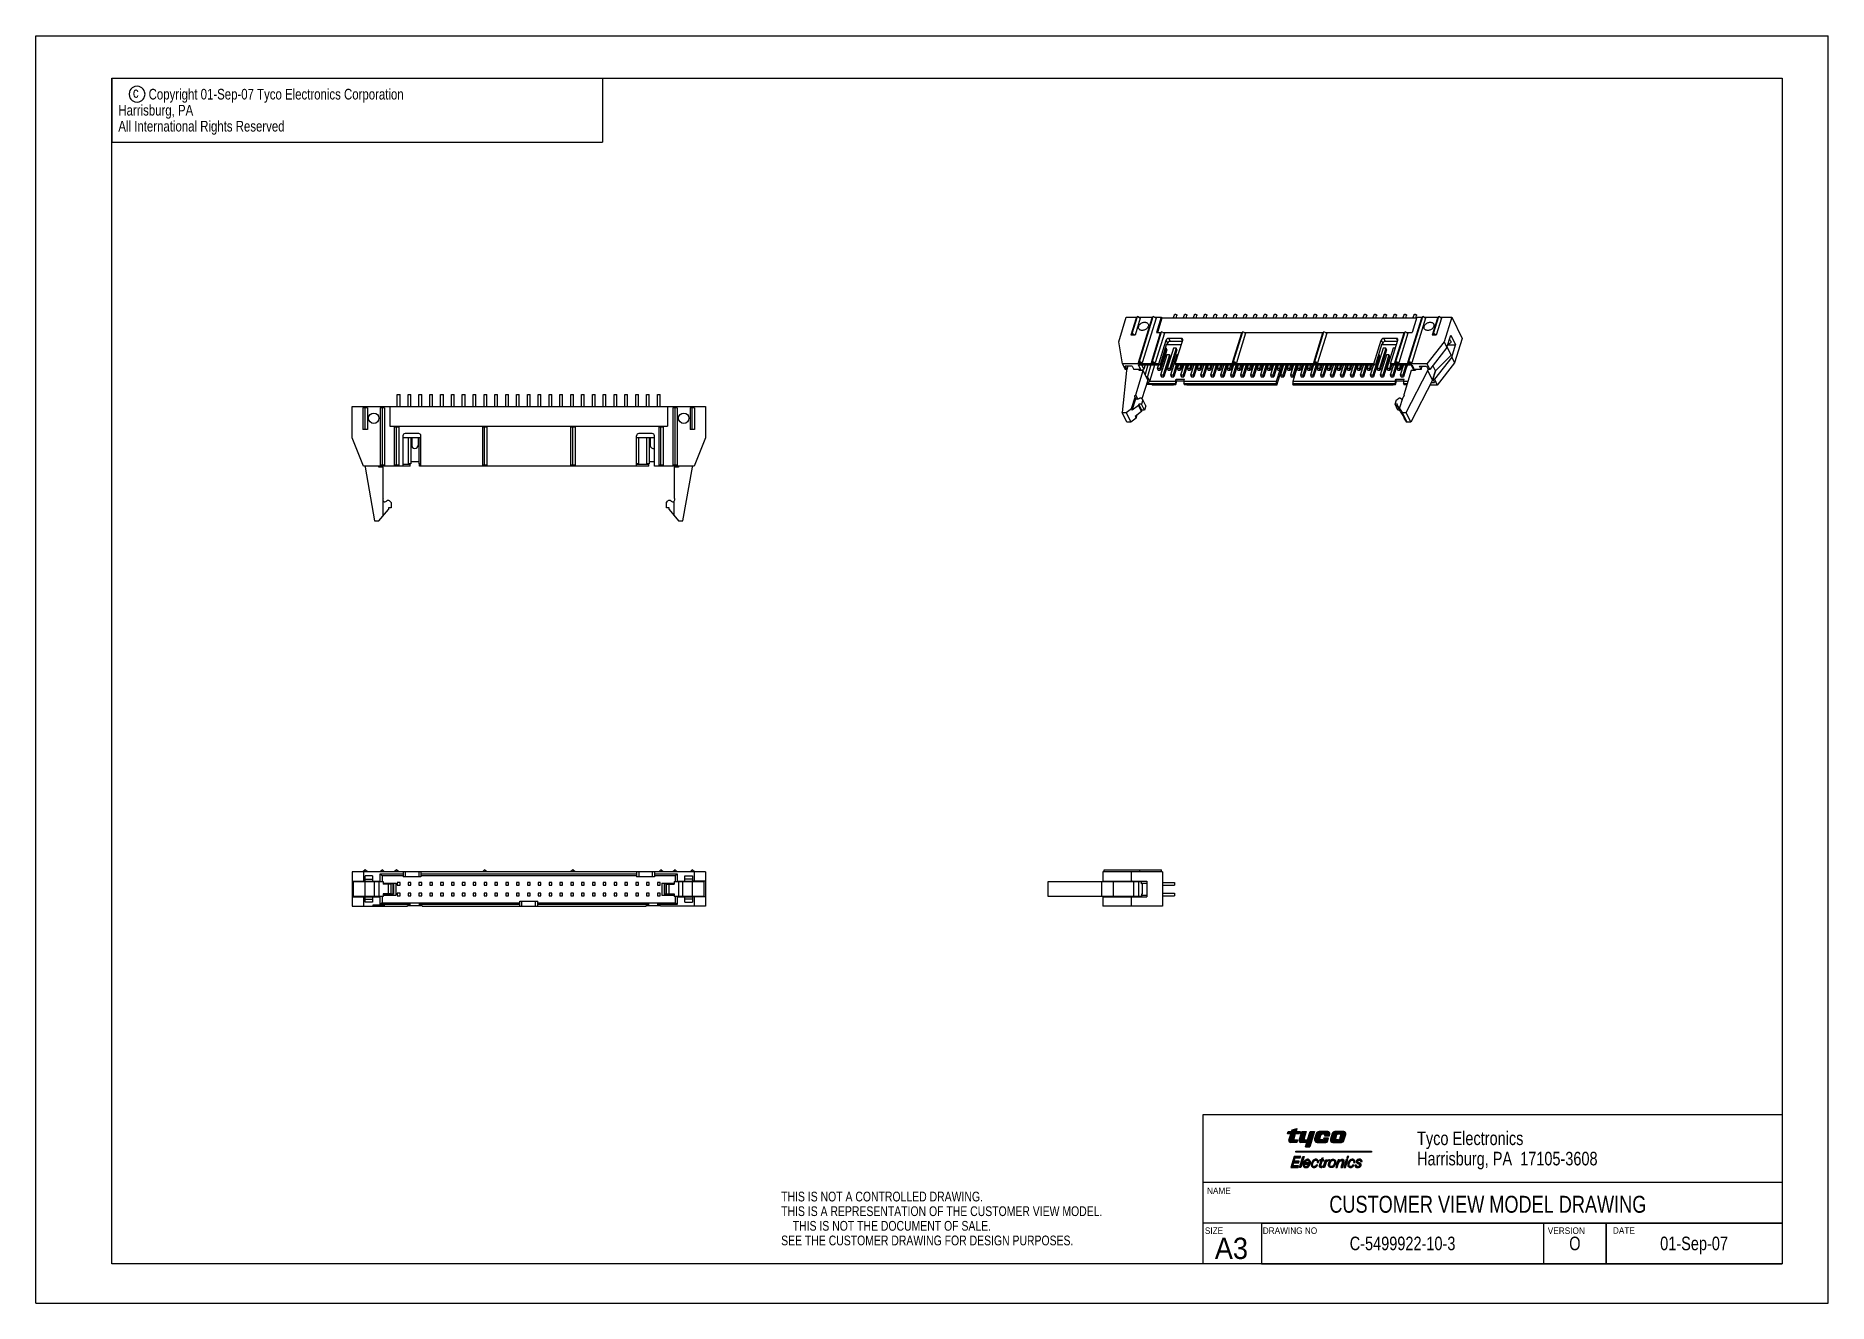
# Model space of a CAD drawing. Extents: x 0 to 420, y 0 to 297.
import ezdxf
from ezdxf.enums import TextEntityAlignment as Align

# ---------------------------------------------------------------- set-up
doc = ezdxf.new("R2010")
doc.units = 0
doc.header["$LTSCALE"] = 23.1
doc.layers.get('0').update_dxf_attribs({"linetype": 'CONTINUOUS'})
doc.layers.add('DRAFT_ENTITY', color=7, linetype='CONTINUOUS')
doc.styles.get("Standard").update_dxf_attribs({"font": 'txt', "width": 0.95})

msp = doc.modelspace()

# ---------------------------------------------------------------- texts
at = {"color": 2, "linetype": 'CONTINUOUS'}
for s, height, width, p in [('c', 2.5, 0.8, (22.75, 282.48)), ('Copyright 01-Sep-07 Tyco Electronics Corporation', 2.5, 0.8, (26.43, 282.08)), ('  All International Rights Reserved', 2.5, 0.8, (17.85, 274.58)), ('  Harrisburg, PA', 2.5, 0.8, (17.85, 278.33)), ('Tyco Electronics', 3.175, 0.8, (323.67, 37.05)), ('Harrisburg, PA  17105-3608', 3.175, 0.8, (323.67, 32.29)), ('THIS IS NOT A CONTROLLED DRAWING.', 2.286, 0.8, (174.65, 23.84)), ('NAME', 1.52, 0.95, (274.44, 25.57)), ('THIS IS A REPRESENTATION OF THE CUSTOMER VIEW MODEL.', 2.286, 0.8, (174.65, 20.41)), ('    THIS IS NOT THE DOCUMENT OF SALE.', 2.286, 0.8, (174.65, 16.98)), ('SIZE', 1.52, 0.95, (273.94, 16.23)), ('DRAWING NO', 1.52, 0.95, (287.51, 16.23)), ('VERSION', 1.52, 0.95, (354.3, 16.23)), ('DATE', 1.52, 0.95, (369.56, 16.27)), ('SEE THE CUSTOMER DRAWING FOR DESIGN PURPOSES.', 2.286, 0.8, (174.65, 13.55)), ('A3', 5, 0.95, (276.28, 10.35))]:
    msp.add_text(s, height=height, dxfattribs=dict(at, width=width)).set_placement(p)
at = {"color": 2, "linetype": 'CONTINUOUS', "width": 0.8}
for s, height, p in [('CUSTOMER VIEW MODEL DRAWING', 3.968, (340.25, 21.19)), ('C-5499922-10-3', 3.18, (320.27, 12.41)), ('O', 3.18, (360.65, 12.41)), ('01-Sep-07', 3.18, (388.58, 12.41))]:
    msp.add_text(s, height=height, dxfattribs=at).set_placement(p, align=Align.CENTER)

# ---------------------------------------------------------------- blocks, each defined once
blk = doc.blocks.new('TYCO_ELECT_LOGO_BL0', base_point=(303.14, 36.35))
at = {"color": 2, "linetype": 'CONTINUOUS'}
for p, q in [((293.31, 39.65), (293.48, 40.2)), ((294.1, 39.64), (293.31, 39.65)), ((293.48, 40.2), (294.27, 40.2)), ((293.65, 38.17), (294.1, 39.64)), ((294.27, 40.2), (294.41, 40.65)), ((294.41, 40.65), (295.53, 40.93)), ((295.13, 39.65), (294.78, 38.49)), ((294.95, 38.26), (295.63, 38.26)), ((296.09, 39.65), (295.13, 39.65)), ((295.53, 40.93), (295.31, 40.2)), ((295.31, 40.2), (296.26, 40.2)), ((295.66, 38.26), (295.48, 37.66)), ((296.03, 38.13), (296.67, 40.2)), ((296.26, 40.2), (296.09, 39.65)), ((296.67, 40.2), (297.71, 40.2)), ((297.71, 40.2), (297.23, 38.65)), ((297.51, 38.26), (298.01, 38.26)), ((298.01, 38.26), (298.6, 40.2)), ((299.62, 40.2), (298.53, 36.64)), ((298.6, 40.2), (299.62, 40.2)), ((300.02, 39.7), (299.65, 38.51)), ((302.75, 40.2), (300.69, 40.2)), ((300.85, 38.51), (301.11, 39.35)), ((301.55, 38.26), (301.03, 38.26)), ((301.5, 39.65), (301.84, 39.65)), ((301.81, 38.64), (301.73, 38.4)), ((302.95, 38.64), (301.81, 38.64)), ((302.03, 39.39), (301.99, 39.24)), ((301.99, 39.24), (303.14, 39.24)), ((302.77, 38.02), (302.95, 38.64)), ((303.14, 39.24), (303.23, 39.55)), ((303.78, 39.75), (303.37, 38.42)), ((306.47, 40.2), (304.4, 40.2)), ((304.61, 38.54), (304.88, 39.43)), ((305.21, 38.26), (304.74, 38.26)), ((305.17, 39.65), (305.64, 39.65)), ((305.8, 39.43), (305.51, 38.48)), ((306.54, 38.09), (306.97, 39.53)), ((295.48, 37.66), (294.03, 37.66)), ((294.88, 34.36), (294.1, 31.82)), ((296.4, 34.36), (294.88, 34.36)), ((294.89, 33.26), (295.13, 34.02)), ((295.13, 34.02), (296.3, 34.02)), ((295.27, 35.37), (295.27, 35.64)), ((295.27, 35.64), (312.97, 35.64)), ((312.97, 35.37), (295.27, 35.37)), ((296.11, 31.82), (296.88, 34.35)), ((296.3, 34.02), (296.4, 34.36)), ((297.83, 37.66), (296.38, 37.66)), ((297.23, 34.36), (296.46, 31.82)), ((296.88, 34.35), (297.23, 34.36)), ((297.51, 36.64), (297.83, 37.66)), ((297.51, 36.64), (298.53, 36.64)), ((300.28, 37.66), (302.28, 37.66)), ((300.86, 33.6), (300.79, 33.36)), ((301.16, 33.6), (300.86, 33.6)), ((301.26, 33.92), (301.16, 33.6)), ((301.66, 34.04), (301.26, 33.92)), ((301.53, 33.6), (301.66, 34.04)), ((301.85, 33.6), (301.53, 33.6)), ((301.63, 31.82), (302.18, 33.6)), ((301.78, 33.36), (301.85, 33.6)), ((302.18, 33.6), (302.53, 33.6)), ((302.53, 33.6), (302.43, 33.29)), ((303.17, 33.67), (303.09, 33.38)), ((303.93, 37.66), (305.95, 37.66)), ((305.17, 33.6), (304.63, 31.82)), ((305.52, 33.6), (305.17, 33.6)), ((305.43, 33.29), (305.52, 33.6)), ((307.08, 33.66), (306.52, 31.82)), ((306.87, 31.82), (307.43, 33.66)), ((307.43, 33.66), (307.08, 33.66)), ((307.29, 34.36), (307.19, 34.03)), ((307.19, 34.03), (307.54, 34.03)), ((307.64, 34.36), (307.29, 34.36)), ((307.54, 34.03), (307.64, 34.36)), ((312.97, 35.64), (312.97, 35.37)), ((294.1, 31.82), (295.81, 31.82)), ((294.55, 32.15), (294.79, 32.92)), ((295.91, 32.15), (294.55, 32.15)), ((294.79, 32.92), (295.97, 32.92)), ((296.07, 33.26), (294.89, 33.26)), ((295.81, 31.82), (295.91, 32.15)), ((295.97, 32.92), (296.07, 33.26)), ((296.46, 31.82), (296.11, 31.82)), ((297.31, 32.55), (298.56, 32.55)), ((298.28, 32.85), (297.42, 32.85)), ((298.48, 32.32), (298.11, 32.32)), ((300.38, 32.33), (300.02, 32.33)), ((300.26, 32.96), (300.6, 32.96)), ((300.79, 32.38), (300.76, 32.29)), ((300.79, 33.36), (301.09, 33.36)), ((301.09, 33.36), (300.79, 32.38)), ((301.11, 32.24), (301.46, 33.36)), ((301.44, 31.85), (301.53, 32.13)), ((301.46, 33.36), (301.78, 33.36)), ((301.98, 31.82), (301.63, 31.82)), ((302.26, 32.73), (301.98, 31.82)), ((304.63, 31.82), (304.98, 31.82)), ((304.98, 31.82), (305.28, 32.81)), ((306.2, 33.12), (305.81, 31.82)), ((305.81, 31.82), (306.16, 31.82)), ((306.16, 31.82), (306.55, 33.1)), ((306.52, 31.82), (306.87, 31.82)), ((308.93, 32.33), (308.57, 32.33)), ((308.8, 32.96), (309.14, 32.96)), ((309.45, 32.33), (309.13, 32.33)), ((310.43, 33.2), (310.77, 33.2))]:
    blk.add_line(p, q, dxfattribs=at)
for centre, radius, start, end in [((294.03, 38.06), 0.393, 163, 270), ((294.95, 38.44), 0.176, 162.9999, 270), ((296.38, 38.02), 0.36, 162.9999, 270), ((297.51, 38.56), 0.297, 163.0001, 270.0152), ((300.28, 38.32), 0.657, 162.9997, 270), ((300.69, 39.49), 0.709, 90, 162.9997), ((301.03, 38.45), 0.189, 163, 270), ((301.5, 39.23), 0.412, 90, 163), ((301.55, 38.45), 0.189, 270, 342.9997), ((301.84, 39.45), 0.199, 343.0004, 90), ((302.28, 38.17), 0.508, 270, 343), ((302.75, 39.7), 0.502, 343.0001, 90), ((303.93, 38.25), 0.585, 162.9999, 270), ((304.4, 39.56), 0.646, 90, 162.9999), ((304.81, 38.47), 0.215, 163, 265.1213), ((305.17, 39.34), 0.303, 90, 163), ((305.21, 38.57), 0.309, 270, 342.9999), ((305.64, 39.48), 0.166, 342.9999, 90), ((305.95, 38.27), 0.608, 270, 343.0002), ((306.47, 39.68), 0.524, 343.0001, 90)]:
    blk.add_arc(centre, radius, start, end, dxfattribs=at)
for points, knots in [([(298.56, 32.55), (298.59, 32.59), (298.64, 32.69), (298.69, 32.9), (298.71, 33.17), (298.6, 33.43), (298.41, 33.62), (298.2, 33.72), (297.96, 33.72), (297.73, 33.68), (297.5, 33.54), (297.29, 33.34), (297.11, 33.08), (297.01, 32.8), (296.95, 32.53), (296.93, 32.26), (297, 32.03), (297.19, 31.86), (297.43, 31.76), (297.71, 31.76), (297.99, 31.81), (298.24, 31.95), (298.39, 32.14), (298.45, 32.26), (298.48, 32.32)], [0, 0, 0, 0, 0.023707, 0.061471, 0.113934, 0.167566, 0.206255, 0.255646, 0.290437, 0.33213, 0.378066, 0.438138, 0.487191, 0.543648, 0.597868, 0.638322, 0.683864, 0.721891, 0.772561, 0.822799, 0.868862, 0.92675, 0.967019, 1, 1, 1, 1]), ([(300.6, 32.96), (300.61, 33.03), (300.61, 33.21), (300.5, 33.47), (300.25, 33.7), (299.93, 33.76), (299.61, 33.69), (299.35, 33.52), (299.14, 33.28), (298.98, 33.01), (298.89, 32.72), (298.84, 32.41), (298.91, 32.15), (299.06, 31.94), (299.27, 31.79), (299.56, 31.76), (299.82, 31.81), (300.03, 31.94), (300.22, 32.09), (300.32, 32.22), (300.37, 32.31)], [0, 0, 0, 0, 0.039448, 0.103756, 0.163554, 0.232, 0.287763, 0.352943, 0.41225, 0.472441, 0.534907, 0.596009, 0.65155, 0.690162, 0.747585, 0.80079, 0.856554, 0.90313, 0.943689, 1, 1, 1, 1]), ([(302.43, 33.29), (302.46, 33.32), (302.54, 33.39), (302.7, 33.52), (302.91, 33.63), (303.08, 33.67), (303.17, 33.67)], [0, 0, 0, 0, 0.166475, 0.387864, 0.69091, 1, 1, 1, 1]), ([(303.75, 33.69), (303.65, 33.66), (303.47, 33.55), (303.24, 33.34), (303.07, 33.08), (302.96, 32.79), (302.91, 32.52), (302.91, 32.29), (302.98, 32.11), (303.08, 31.96), (303.26, 31.82), (303.49, 31.75), (303.77, 31.76), (304.02, 31.89), (304.26, 32.06), (304.41, 32.27), (304.53, 32.5), (304.6, 32.71), (304.66, 32.96), (304.65, 33.21), (304.55, 33.44), (304.37, 33.63), (304.18, 33.7), (303.96, 33.74), (303.84, 33.73), (303.75, 33.69)], [0, 0, 0, 0, 0.053704, 0.108758, 0.161129, 0.213633, 0.265483, 0.303952, 0.332652, 0.366599, 0.397004, 0.443807, 0.489693, 0.540009, 0.589312, 0.638815, 0.675146, 0.722363, 0.756421, 0.804371, 0.850862, 0.886404, 0.935397, 0.954039, 1, 1, 1, 1]), ([(306.55, 33.1), (306.55, 33.17), (306.62, 33.34), (306.58, 33.49), (306.5, 33.59), (306.3, 33.69), (306.02, 33.67), (305.78, 33.57), (305.59, 33.44), (305.48, 33.33), (305.43, 33.29)], [0, 0, 0, 0, 0.18884, 0.230818, 0.275213, 0.412423, 0.601453, 0.738485, 0.877247, 1, 1, 1, 1]), ([(309.14, 32.96), (309.15, 33.03), (309.15, 33.15), (309.11, 33.32), (309.01, 33.51), (308.86, 33.65), (308.59, 33.75), (308.28, 33.74), (308, 33.59), (307.79, 33.42), (307.65, 33.22), (307.53, 32.99), (307.44, 32.74), (307.39, 32.44), (307.45, 32.14), (307.64, 31.9), (307.9, 31.78), (308.18, 31.76), (308.45, 31.85), (308.71, 32.04), (308.85, 32.21), (308.92, 32.31)], [0, 0, 0, 0, 0.039479, 0.071296, 0.10436, 0.164204, 0.188207, 0.27392, 0.332407, 0.375774, 0.432128, 0.478514, 0.528249, 0.58885, 0.652897, 0.703782, 0.765247, 0.812819, 0.870061, 0.92839, 1, 1, 1, 1]), ([(310.77, 33.2), (310.77, 33.24), (310.77, 33.31), (310.74, 33.43), (310.67, 33.57), (310.5, 33.69), (310.27, 33.73), (310.01, 33.73), (309.76, 33.65), (309.55, 33.52), (309.43, 33.31), (309.44, 33.1), (309.51, 32.88), (309.72, 32.76), (309.92, 32.65), (310.16, 32.55), (310.26, 32.31), (310.15, 32.09), (309.95, 32.02), (309.74, 32.01), (309.55, 32.06), (309.46, 32.2), (309.45, 32.28), (309.45, 32.33)], [0, 0, 0, 0, 0.027697, 0.04953, 0.082435, 0.139346, 0.186871, 0.246899, 0.315641, 0.36781, 0.424232, 0.47206, 0.517577, 0.574363, 0.635976, 0.685967, 0.748896, 0.793687, 0.844373, 0.890402, 0.940679, 0.969368, 1, 1, 1, 1]), ([(298.11, 32.32), (298.09, 32.26), (298.01, 32.15), (297.85, 32.04), (297.67, 31.99), (297.51, 31.99), (297.37, 32.04), (297.29, 32.18), (297.25, 32.35), (297.28, 32.49), (297.31, 32.55)], [0, 0, 0, 0, 0.134493, 0.283866, 0.414029, 0.522971, 0.622539, 0.714657, 0.850377, 1, 1, 1, 1]), ([(297.4, 32.85), (297.42, 32.89), (297.44, 32.97), (297.48, 33.08), (297.54, 33.17), (297.61, 33.27), (297.7, 33.37), (297.84, 33.44), (297.99, 33.47), (298.19, 33.45), (298.31, 33.25), (298.33, 33.07), (298.31, 32.94), (298.29, 32.87), (298.29, 32.85)], [0, 0, 0, 0, 0.073347, 0.149806, 0.208141, 0.258321, 0.363587, 0.438596, 0.53146, 0.630317, 0.769487, 0.88189, 0.948068, 1, 1, 1, 1]), ([(300.01, 32.31), (299.96, 32.22), (299.82, 32.07), (299.52, 31.96), (299.17, 32.1), (299.16, 32.48), (299.27, 32.82), (299.4, 33.21), (299.72, 33.52), (300.18, 33.52), (300.28, 33.19), (300.26, 33.01), (300.26, 32.96)], [0, 0, 0, 0, 0.091149, 0.174172, 0.27457, 0.373127, 0.473781, 0.60495, 0.736551, 0.848957, 0.945528, 1, 1, 1, 1]), ([(300.76, 32.29), (300.76, 32.24), (300.75, 32.13), (300.77, 31.98), (300.87, 31.87), (301.02, 31.83), (301.17, 31.81), (301.31, 31.82), (301.4, 31.84), (301.44, 31.85)], [0, 0, 0, 0, 0.154734, 0.31478, 0.424604, 0.581586, 0.740835, 0.877972, 1, 1, 1, 1]), ([(301.53, 32.13), (301.47, 32.09), (301.36, 32.05), (301.22, 32.06), (301.13, 32.11), (301.1, 32.18), (301.11, 32.22), (301.11, 32.24)], [0, 0, 0, 0, 0.37922, 0.59536, 0.807018, 0.879654, 1, 1, 1, 1]), ([(303.09, 33.38), (303.08, 33.38), (303.04, 33.39), (302.95, 33.37), (302.82, 33.35), (302.68, 33.3), (302.55, 33.22), (302.43, 33.09), (302.33, 32.93), (302.28, 32.8), (302.26, 32.73)], [0, 0, 0, 0, 0.022383, 0.100624, 0.241446, 0.35091, 0.502162, 0.645991, 0.811899, 1, 1, 1, 1]), ([(304.06, 33.49), (304.02, 33.49), (303.91, 33.49), (303.69, 33.44), (303.51, 33.25), (303.41, 33.06), (303.34, 32.87), (303.28, 32.69), (303.22, 32.45), (303.22, 32.25), (303.3, 32.05), (303.54, 31.96), (303.75, 32.02), (303.91, 32.11), (304.04, 32.24), (304.13, 32.41), (304.22, 32.62), (304.29, 32.84), (304.32, 33.05), (304.31, 33.22), (304.27, 33.36), (304.18, 33.45), (304.1, 33.48), (304.06, 33.49)], [0, 0, 0, 0, 0.031176, 0.079611, 0.157867, 0.214047, 0.236798, 0.303788, 0.357643, 0.410637, 0.449311, 0.512784, 0.571695, 0.609025, 0.648453, 0.70204, 0.749626, 0.818086, 0.864698, 0.90941, 0.940911, 0.969608, 1, 1, 1, 1]), ([(305.28, 32.81), (305.3, 32.85), (305.34, 32.93), (305.42, 33.07), (305.54, 33.22), (305.74, 33.33), (305.92, 33.37), (306.09, 33.4), (306.23, 33.29), (306.23, 33.17), (306.2, 33.12)], [0, 0, 0, 0, 0.097561, 0.196541, 0.353551, 0.523107, 0.657127, 0.774524, 0.880621, 1, 1, 1, 1]), ([(308.56, 32.31), (308.51, 32.21), (308.37, 32.07), (308.1, 31.98), (307.84, 32.02), (307.71, 32.26), (307.73, 32.53), (307.8, 32.77), (307.88, 32.99), (307.98, 33.22), (308.17, 33.43), (308.42, 33.51), (308.61, 33.49), (308.76, 33.41), (308.83, 33.21), (308.81, 33.04), (308.8, 32.96)], [0, 0, 0, 0, 0.090232, 0.172419, 0.241027, 0.306871, 0.392211, 0.47198, 0.535302, 0.602044, 0.694051, 0.776136, 0.820435, 0.868083, 0.914833, 1, 1, 1, 1]), ([(309.13, 32.33), (309.12, 32.29), (309.13, 32.19), (309.17, 32.08), (309.22, 31.94), (309.35, 31.85), (309.53, 31.77), (309.75, 31.77), (309.99, 31.79), (310.23, 31.87), (310.44, 32.02), (310.55, 32.23), (310.6, 32.46), (310.49, 32.64), (310.35, 32.8), (310.17, 32.89), (309.97, 32.98), (309.77, 33.05), (309.74, 33.22), (309.76, 33.35), (309.89, 33.47), (310.06, 33.49), (310.22, 33.5), (310.35, 33.47), (310.42, 33.38), (310.43, 33.29), (310.42, 33.24), (310.43, 33.2)], [0, 0, 0, 0, 0.027067, 0.065098, 0.082589, 0.127786, 0.167618, 0.219554, 0.270026, 0.336211, 0.389046, 0.447231, 0.491824, 0.543467, 0.582185, 0.637461, 0.685175, 0.736189, 0.764605, 0.793729, 0.82729, 0.875362, 0.902359, 0.941823, 0.961544, 0.975751, 1, 1, 1, 1])]:
    blk.add_open_spline(points, degree=3, knots=knots, dxfattribs=at)
for points in [[(296.26, 40.2), (293.31, 39.65), (295.31, 40.2)], [(295.31, 40.2), (293.31, 39.65), (294.27, 40.2)], [(293.31, 39.65), (293.48, 40.2), (294.27, 40.2)], [(293.31, 39.65), (296.26, 40.2), (295.13, 39.65)], [(294.1, 39.64), (293.31, 39.65), (295.13, 39.65)], [(293.65, 38.17), (295.63, 38.26), (293.64, 37.99)], [(293.64, 37.99), (295.63, 38.26), (293.71, 37.82)], [(293.65, 38.17), (294.1, 39.64), (294.78, 38.49)], [(294.78, 38.38), (293.65, 38.17), (294.78, 38.49)], [(294.85, 38.3), (293.65, 38.17), (294.78, 38.38)], [(294.95, 38.26), (293.65, 38.17), (294.85, 38.3)], [(295.63, 38.26), (293.65, 38.17), (294.95, 38.26)], [(293.71, 37.82), (295.63, 38.26), (293.85, 37.7)], [(293.85, 37.7), (295.63, 38.26), (294.03, 37.66)], [(295.63, 38.26), (295.48, 37.66), (294.03, 37.66)], [(295.13, 39.65), (294.78, 38.49), (294.1, 39.64)], [(294.41, 40.65), (295.53, 40.93), (294.27, 40.2)], [(295.53, 40.93), (295.31, 40.2), (294.27, 40.2)], [(296.26, 40.2), (296.09, 39.65), (295.13, 39.65)], [(296.03, 38.13), (298.01, 38.26), (296.02, 37.96)], [(296.02, 37.96), (298.01, 38.26), (296.09, 37.81)], [(297.23, 38.65), (296.03, 38.13), (297.71, 40.2)], [(296.03, 38.13), (296.67, 40.2), (297.71, 40.2)], [(297.23, 38.47), (296.03, 38.13), (297.23, 38.65)], [(297.34, 38.32), (296.03, 38.13), (297.23, 38.47)], [(297.51, 38.26), (296.03, 38.13), (297.34, 38.32)], [(297.51, 38.26), (298.01, 38.26), (296.03, 38.13)], [(296.09, 37.81), (298.01, 38.26), (296.21, 37.7)], [(296.21, 37.7), (298.01, 38.26), (296.38, 37.66)], [(296.38, 37.66), (298.01, 38.26), (297.83, 37.66)], [(297.83, 37.66), (299.62, 40.2), (297.51, 36.64)], [(299.62, 40.2), (298.53, 36.64), (297.51, 36.64)], [(298.01, 38.26), (299.62, 40.2), (297.83, 37.66)], [(298.01, 38.26), (298.6, 40.2), (299.62, 40.2)], [(300.85, 38.39), (299.63, 38.27), (300.85, 38.51)], [(299.63, 38.27), (299.65, 38.51), (300.85, 38.51)], [(300.92, 38.3), (299.63, 38.27), (300.85, 38.39)], [(300.92, 38.3), (301.03, 38.26), (299.63, 38.27)], [(299.69, 38.03), (299.63, 38.27), (301.03, 38.26)], [(299.65, 38.51), (300.02, 39.7), (301.33, 39.61)], [(301.19, 39.51), (299.65, 38.51), (301.33, 39.61)], [(301.11, 39.35), (299.65, 38.51), (301.19, 39.51)], [(301.11, 39.35), (300.85, 38.51), (299.65, 38.51)], [(301.55, 38.26), (299.69, 38.03), (301.03, 38.26)], [(299.69, 38.03), (301.55, 38.26), (302.77, 38.02)], [(299.83, 37.84), (299.69, 38.03), (302.77, 38.02)], [(302.77, 38.02), (302.66, 37.84), (299.83, 37.84)], [(300.04, 37.71), (299.83, 37.84), (302.66, 37.84)], [(300.02, 39.7), (300.12, 39.9), (303.25, 39.79)], [(300.02, 39.7), (303.25, 39.79), (301.5, 39.65)], [(301.5, 39.65), (301.33, 39.61), (300.02, 39.7)], [(302.66, 37.84), (302.49, 37.71), (300.04, 37.71)], [(300.12, 39.9), (300.27, 40.06), (303.16, 40)], [(303.16, 40), (303.25, 39.79), (300.12, 39.9)], [(300.27, 40.06), (300.47, 40.17), (302.98, 40.15)], [(302.98, 40.15), (303.16, 40), (300.27, 40.06)], [(300.47, 40.17), (300.69, 40.2), (302.75, 40.2)], [(302.75, 40.2), (302.98, 40.15), (300.47, 40.17)], [(301.5, 39.65), (303.25, 39.79), (301.84, 39.65)], [(301.55, 38.26), (301.63, 38.28), (302.77, 38.02)], [(301.69, 38.33), (302.95, 38.64), (301.63, 38.28)], [(302.95, 38.64), (302.77, 38.02), (301.63, 38.28)], [(301.73, 38.4), (302.95, 38.64), (301.69, 38.33)], [(301.73, 38.4), (301.81, 38.64), (302.95, 38.64)], [(301.84, 39.65), (303.25, 39.79), (301.96, 39.61)], [(303.25, 39.79), (303.23, 39.55), (301.96, 39.61)], [(302.03, 39.51), (301.96, 39.61), (303.23, 39.55)], [(302.03, 39.39), (303.23, 39.55), (301.99, 39.24)], [(303.23, 39.55), (303.14, 39.24), (301.99, 39.24)], [(302.03, 39.51), (303.23, 39.55), (302.03, 39.39)], [(303.35, 38.2), (303.37, 38.42), (304.61, 38.41)], [(304.68, 38.31), (303.35, 38.2), (304.61, 38.41)], [(304.74, 38.26), (303.35, 38.2), (304.68, 38.31)], [(305.21, 38.26), (303.35, 38.2), (304.74, 38.26)], [(303.35, 38.2), (305.21, 38.26), (306.54, 38.09)], [(303.41, 37.99), (303.35, 38.2), (306.54, 38.09)], [(303.37, 38.42), (303.78, 39.75), (305.05, 39.62)], [(304.94, 39.54), (303.37, 38.42), (305.05, 39.62)], [(304.88, 39.43), (303.37, 38.42), (304.94, 39.54)], [(304.61, 38.54), (303.37, 38.42), (304.88, 39.43)], [(304.61, 38.54), (304.61, 38.41), (303.37, 38.42)], [(306.54, 38.09), (306.41, 37.87), (303.41, 37.99)], [(303.54, 37.82), (303.41, 37.99), (306.41, 37.87)], [(306.41, 37.87), (306.21, 37.72), (303.54, 37.82)], [(303.72, 37.7), (303.54, 37.82), (306.21, 37.72)], [(303.78, 39.75), (303.91, 39.98), (306.99, 39.77)], [(303.78, 39.75), (306.99, 39.77), (305.17, 39.65)], [(305.17, 39.65), (305.05, 39.62), (303.78, 39.75)], [(303.91, 39.98), (304.13, 40.15), (306.89, 39.99)], [(306.89, 39.99), (306.99, 39.77), (303.91, 39.98)], [(306.71, 40.15), (304.13, 40.15), (306.47, 40.2)], [(304.13, 40.15), (304.4, 40.2), (306.47, 40.2)], [(306.71, 40.15), (306.89, 39.99), (304.13, 40.15)], [(305.17, 39.65), (306.99, 39.77), (305.64, 39.65)], [(305.21, 38.26), (305.34, 38.29), (306.54, 38.09)], [(305.34, 38.29), (305.44, 38.37), (306.54, 38.09)], [(305.51, 38.48), (306.97, 39.53), (305.44, 38.37)], [(306.97, 39.53), (306.54, 38.09), (305.44, 38.37)], [(305.8, 39.43), (306.97, 39.53), (305.51, 38.48)], [(305.64, 39.65), (306.99, 39.77), (305.73, 39.61)], [(305.73, 39.61), (306.99, 39.77), (305.79, 39.53)], [(306.99, 39.77), (306.97, 39.53), (305.79, 39.53)], [(305.8, 39.43), (305.79, 39.53), (306.97, 39.53)], [(294.1, 31.82), (294.88, 34.36), (295.13, 34.02)], [(294.89, 33.26), (294.1, 31.82), (295.13, 34.02)], [(296.4, 34.36), (295.13, 34.02), (294.88, 34.36)], [(296.4, 34.36), (296.3, 34.02), (295.13, 34.02)], [(312.97, 35.37), (295.27, 35.37), (312.97, 35.64)], [(295.27, 35.37), (295.27, 35.64), (312.97, 35.64)], [(296.88, 34.35), (297.23, 34.36), (296.11, 31.82)], [(297.23, 34.36), (296.46, 31.82), (296.11, 31.82)], [(297.59, 33.59), (297.82, 33.69), (298.32, 33.66)], [(298.32, 33.66), (298.52, 33.51), (297.59, 33.59)], [(298.07, 33.72), (298.32, 33.66), (297.82, 33.69)], [(299.43, 33.56), (299.68, 33.69), (300.23, 33.67)], [(299.43, 33.56), (300.23, 33.67), (299.99, 33.5)], [(299.96, 33.74), (300.23, 33.67), (299.68, 33.69)], [(300.23, 33.67), (300.45, 33.5), (299.99, 33.5)], [(300.28, 37.66), (300.04, 37.71), (302.49, 37.71)], [(302.49, 37.71), (302.28, 37.66), (300.28, 37.66)], [(301.85, 33.6), (300.79, 33.36), (301.53, 33.6)], [(301.53, 33.6), (300.79, 33.36), (301.16, 33.6)], [(300.79, 33.36), (300.86, 33.6), (301.16, 33.6)], [(300.79, 33.36), (301.85, 33.6), (301.09, 33.36)], [(301.85, 33.6), (301.78, 33.36), (301.09, 33.36)], [(301.26, 33.92), (301.66, 34.04), (301.16, 33.6)], [(301.66, 34.04), (301.53, 33.6), (301.16, 33.6)], [(302.43, 33.29), (301.63, 31.82), (302.53, 33.6)], [(301.63, 31.82), (302.18, 33.6), (302.53, 33.6)], [(302.77, 33.55), (303.17, 33.67), (302.59, 33.43)], [(303.17, 33.67), (303.09, 33.38), (302.59, 33.43)], [(302.96, 33.63), (303.17, 33.67), (302.77, 33.55)], [(303.53, 33.58), (303.75, 33.69), (304.24, 33.67)], [(304.24, 33.67), (304.45, 33.54), (303.53, 33.58)], [(303.72, 37.7), (306.21, 37.72), (303.93, 37.66)], [(304, 33.73), (304.24, 33.67), (303.75, 33.69)], [(306.21, 37.72), (305.95, 37.66), (303.93, 37.66)], [(304.63, 31.82), (305.17, 33.6), (305.43, 33.29)], [(305.52, 33.6), (305.43, 33.29), (305.17, 33.6)], [(305.96, 33.64), (306.39, 33.64), (305.76, 33.55)], [(306.39, 33.64), (306.56, 33.51), (305.76, 33.55)], [(305.96, 33.64), (306.17, 33.67), (306.39, 33.64)], [(306.52, 31.82), (307.08, 33.66), (307.43, 33.66)], [(307.43, 33.66), (306.87, 31.82), (306.52, 31.82)], [(307.19, 34.03), (307.29, 34.36), (307.64, 34.36)], [(307.64, 34.36), (307.54, 34.03), (307.19, 34.03)], [(307.84, 33.45), (308.06, 33.61), (308.49, 33.5)], [(308.06, 33.61), (308.3, 33.72), (308.82, 33.65)], [(308.06, 33.61), (308.82, 33.65), (308.49, 33.5)], [(308.57, 33.73), (308.82, 33.65), (308.3, 33.72)], [(308.82, 33.65), (309.02, 33.47), (308.49, 33.5)], [(309.87, 33.68), (310.47, 33.69), (309.68, 33.6)], [(310.47, 33.69), (310.64, 33.58), (309.68, 33.6)], [(309.87, 33.68), (310.07, 33.72), (310.47, 33.69)], [(310.27, 33.72), (310.47, 33.69), (310.07, 33.72)], [(294.79, 32.92), (294.1, 31.82), (294.89, 33.26)], [(294.55, 32.15), (294.1, 31.82), (294.79, 32.92)], [(294.55, 32.15), (295.91, 32.15), (294.1, 31.82)], [(295.91, 32.15), (295.81, 31.82), (294.1, 31.82)], [(295.97, 32.92), (294.79, 32.92), (296.07, 33.26)], [(296.07, 33.26), (294.79, 32.92), (294.89, 33.26)], [(296.94, 32.28), (296.96, 32.54), (297.27, 32.38)], [(297.27, 32.38), (297.29, 32.21), (296.94, 32.28)], [(297.02, 32.04), (296.94, 32.28), (297.29, 32.21)], [(296.96, 32.54), (297.01, 32.79), (297.31, 32.55)], [(297.31, 32.55), (297.27, 32.38), (296.96, 32.54)], [(297.01, 32.79), (297.1, 33.02), (297.45, 32.98)], [(297.42, 32.85), (297.01, 32.79), (297.45, 32.98)], [(298.66, 32.79), (297.01, 32.79), (298.28, 32.85)], [(298.28, 32.85), (297.01, 32.79), (297.42, 32.85)], [(298.66, 32.79), (298.56, 32.55), (297.01, 32.79)], [(298.56, 32.55), (297.31, 32.55), (297.01, 32.79)], [(297.38, 32.06), (297.02, 32.04), (297.29, 32.21)], [(297.38, 32.06), (297.54, 31.99), (297.02, 32.04)], [(297.2, 31.87), (297.02, 32.04), (297.54, 31.99)], [(297.5, 33.12), (297.1, 33.02), (297.58, 33.24)], [(297.1, 33.02), (297.23, 33.24), (297.58, 33.24)], [(297.5, 33.12), (297.45, 32.98), (297.1, 33.02)], [(298.17, 31.92), (297.2, 31.87), (297.54, 31.99)], [(298.17, 31.92), (297.94, 31.81), (297.2, 31.87)], [(297.44, 31.78), (297.2, 31.87), (297.94, 31.81)], [(297.23, 33.24), (297.39, 33.43), (297.8, 33.42)], [(297.68, 33.34), (297.23, 33.24), (297.8, 33.42)], [(297.68, 33.34), (297.58, 33.24), (297.23, 33.24)], [(297.39, 33.43), (297.59, 33.59), (298.52, 33.51)], [(297.93, 33.46), (297.39, 33.43), (298.52, 33.51)], [(297.93, 33.46), (297.8, 33.42), (297.39, 33.43)], [(297.94, 31.81), (297.69, 31.76), (297.44, 31.78)], [(297.54, 31.99), (297.71, 32), (298.17, 31.92)], [(297.88, 32.06), (298.35, 32.1), (297.71, 32)], [(298.35, 32.1), (298.17, 31.92), (297.71, 32)], [(297.88, 32.06), (298.02, 32.17), (298.35, 32.1)], [(297.93, 33.46), (298.52, 33.51), (298.08, 33.45)], [(298.02, 32.17), (298.11, 32.32), (298.48, 32.32)], [(298.48, 32.32), (298.35, 32.1), (298.02, 32.17)], [(298.08, 33.45), (298.52, 33.51), (298.21, 33.39)], [(298.52, 33.51), (298.65, 33.29), (298.21, 33.39)], [(298.29, 33.27), (298.21, 33.39), (298.65, 33.29)], [(298.32, 32.99), (298.69, 33.04), (298.28, 32.85)], [(298.69, 33.04), (298.66, 32.79), (298.28, 32.85)], [(298.29, 33.27), (298.65, 33.29), (298.32, 33.13)], [(298.65, 33.29), (298.69, 33.04), (298.32, 33.13)], [(298.32, 32.99), (298.32, 33.13), (298.69, 33.04)], [(298.87, 32.33), (298.88, 32.61), (299.2, 32.55)], [(299.2, 32.55), (299.19, 32.21), (298.87, 32.33)], [(298.97, 32.06), (298.87, 32.33), (299.19, 32.21)], [(298.88, 32.61), (298.95, 32.88), (299.29, 32.87)], [(299.29, 32.87), (299.2, 32.55), (298.88, 32.61)], [(299.06, 33.14), (299.42, 33.18), (298.95, 32.88)], [(299.42, 33.18), (299.29, 32.87), (298.95, 32.88)], [(299.19, 32.21), (299.44, 32.01), (298.97, 32.06)], [(299.17, 31.87), (298.97, 32.06), (299.44, 32.01)], [(299.06, 33.14), (299.22, 33.37), (299.42, 33.18)], [(299.98, 31.91), (299.17, 31.87), (299.44, 32.01)], [(299.98, 31.91), (299.72, 31.8), (299.17, 31.87)], [(299.44, 31.78), (299.17, 31.87), (299.72, 31.8)], [(299.22, 33.37), (299.43, 33.56), (299.99, 33.5)], [(299.65, 33.42), (299.22, 33.37), (299.99, 33.5)], [(299.65, 33.42), (299.42, 33.18), (299.22, 33.37)], [(299.77, 32.07), (300.2, 32.08), (299.44, 32.01)], [(300.2, 32.08), (299.98, 31.91), (299.44, 32.01)], [(299.77, 32.07), (300.01, 32.31), (300.2, 32.08)], [(300.23, 33.3), (299.99, 33.5), (300.45, 33.5)], [(300.37, 32.31), (300.2, 32.08), (300.01, 32.31)], [(300.45, 33.5), (300.58, 33.24), (300.23, 33.3)], [(300.26, 32.96), (300.23, 33.3), (300.58, 33.24)], [(300.58, 33.24), (300.6, 32.96), (300.26, 32.96)], [(300.75, 32.15), (300.76, 32.29), (301.11, 32.24)], [(301.11, 32.24), (301.13, 32.14), (300.75, 32.15)], [(300.78, 32), (300.75, 32.15), (301.13, 32.14)], [(300.79, 32.38), (301.46, 33.36), (300.76, 32.29)], [(301.46, 33.36), (301.11, 32.24), (300.76, 32.29)], [(301.21, 32.07), (300.78, 32), (301.13, 32.14)], [(301.32, 32.06), (300.78, 32), (301.21, 32.07)], [(300.78, 32), (301.32, 32.06), (300.87, 31.89)], [(300.79, 32.38), (301.09, 33.36), (301.46, 33.36)], [(301.32, 32.06), (301.43, 32.08), (300.87, 31.89)], [(300.87, 31.89), (301.43, 32.08), (301.44, 31.85)], [(301.01, 31.84), (300.87, 31.89), (301.44, 31.85)], [(301.44, 31.85), (301.3, 31.82), (301.01, 31.84)], [(301.15, 31.82), (301.01, 31.84), (301.3, 31.82)], [(301.78, 33.36), (301.46, 33.36), (301.09, 33.36)], [(301.53, 32.13), (301.44, 31.85), (301.43, 32.08)], [(302.38, 32.99), (301.63, 31.82), (302.43, 33.29)], [(302.31, 32.87), (301.63, 31.82), (302.38, 32.99)], [(302.26, 32.73), (301.63, 31.82), (302.31, 32.87)], [(302.26, 32.73), (301.98, 31.82), (301.63, 31.82)], [(302.46, 33.11), (302.38, 32.99), (302.43, 33.29)], [(302.43, 33.29), (302.59, 33.43), (302.94, 33.37)], [(302.81, 33.34), (302.43, 33.29), (302.94, 33.37)], [(302.67, 33.29), (302.43, 33.29), (302.81, 33.34)], [(302.67, 33.29), (302.56, 33.21), (302.43, 33.29)], [(302.56, 33.21), (302.46, 33.11), (302.43, 33.29)], [(303.09, 33.38), (302.94, 33.37), (302.59, 33.43)], [(302.92, 32.52), (302.97, 32.77), (303.3, 32.74)], [(303.25, 32.55), (302.92, 32.52), (303.3, 32.74)], [(303.25, 32.55), (303.22, 32.36), (302.92, 32.52)], [(302.93, 32.27), (302.92, 32.52), (303.22, 32.36)], [(303.22, 32.36), (303.26, 32.16), (302.93, 32.27)], [(303.03, 32.04), (302.93, 32.27), (303.26, 32.16)], [(302.97, 32.77), (303.05, 33.01), (303.36, 32.92)], [(303.36, 32.92), (303.3, 32.74), (302.97, 32.77)], [(303.26, 32.16), (303.39, 32.02), (303.03, 32.04)], [(303.21, 31.87), (303.03, 32.04), (303.39, 32.02)], [(303.05, 33.01), (303.17, 33.23), (303.44, 33.1)], [(303.44, 33.1), (303.36, 32.92), (303.05, 33.01)], [(303.17, 33.23), (303.33, 33.42), (303.68, 33.4)], [(303.54, 33.27), (303.17, 33.23), (303.68, 33.4)], [(303.54, 33.27), (303.44, 33.1), (303.17, 33.23)], [(303.59, 31.99), (303.21, 31.87), (303.39, 32.02)], [(304.14, 31.98), (303.21, 31.87), (303.59, 31.99)], [(304.14, 31.98), (303.93, 31.84), (303.21, 31.87)], [(303.44, 31.77), (303.21, 31.87), (303.93, 31.84)], [(303.33, 33.42), (303.53, 33.58), (303.86, 33.48)], [(303.86, 33.48), (303.68, 33.4), (303.33, 33.42)], [(303.93, 31.84), (303.69, 31.76), (303.44, 31.77)], [(304.45, 33.54), (303.86, 33.48), (303.53, 33.58)], [(303.77, 32.04), (304.32, 32.15), (303.59, 31.99)], [(304.32, 32.15), (304.14, 31.98), (303.59, 31.99)], [(303.94, 32.14), (304.32, 32.15), (303.77, 32.04)], [(304.06, 33.49), (303.86, 33.48), (304.45, 33.54)], [(303.94, 32.14), (304.06, 32.29), (304.32, 32.15)], [(304.06, 33.49), (304.45, 33.54), (304.23, 33.4)], [(304.06, 32.29), (304.15, 32.47), (304.46, 32.36)], [(304.46, 32.36), (304.32, 32.15), (304.06, 32.29)], [(304.15, 32.47), (304.23, 32.65), (304.56, 32.59)], [(304.56, 32.59), (304.46, 32.36), (304.15, 32.47)], [(304.45, 33.54), (304.6, 33.33), (304.23, 33.4)], [(304.31, 33.22), (304.23, 33.4), (304.6, 33.33)], [(304.28, 32.83), (304.63, 32.83), (304.23, 32.65)], [(304.63, 32.83), (304.56, 32.59), (304.23, 32.65)], [(304.28, 32.83), (304.31, 33.03), (304.63, 32.83)], [(304.6, 33.33), (304.65, 33.08), (304.31, 33.22)], [(304.31, 33.03), (304.31, 33.22), (304.65, 33.08)], [(304.65, 33.08), (304.63, 32.83), (304.31, 33.03)], [(305.36, 32.96), (304.63, 31.82), (305.43, 33.29)], [(305.28, 32.81), (304.63, 31.82), (305.36, 32.96)], [(305.28, 32.81), (304.98, 31.82), (304.63, 31.82)], [(305.45, 33.11), (305.36, 32.96), (305.43, 33.29)], [(305.43, 33.29), (305.59, 33.43), (305.89, 33.36)], [(305.72, 33.31), (305.43, 33.29), (305.89, 33.36)], [(305.72, 33.31), (305.57, 33.23), (305.43, 33.29)], [(305.57, 33.23), (305.45, 33.11), (305.43, 33.29)], [(305.59, 33.43), (305.76, 33.55), (306.56, 33.51)], [(305.59, 33.43), (306.56, 33.51), (306.06, 33.38)], [(306.06, 33.38), (305.89, 33.36), (305.59, 33.43)], [(305.81, 31.82), (306.2, 33.12), (306.55, 33.1)], [(306.55, 33.1), (306.16, 31.82), (305.81, 31.82)], [(306.56, 33.51), (306.59, 33.3), (306.06, 33.38)], [(306.2, 33.29), (306.06, 33.38), (306.59, 33.3)], [(306.2, 33.29), (306.59, 33.3), (306.2, 33.12)], [(306.59, 33.3), (306.55, 33.1), (306.2, 33.12)], [(307.41, 32.5), (307.46, 32.76), (307.77, 32.65)], [(307.77, 32.65), (307.73, 32.41), (307.41, 32.5)], [(307.44, 32.23), (307.41, 32.5), (307.73, 32.41)], [(307.73, 32.41), (307.76, 32.17), (307.44, 32.23)], [(307.57, 32), (307.44, 32.23), (307.76, 32.17)], [(307.46, 32.76), (307.54, 33.01), (307.84, 32.88)], [(307.84, 32.88), (307.77, 32.65), (307.46, 32.76)], [(307.54, 33.01), (307.67, 33.25), (307.93, 33.1)], [(307.93, 33.1), (307.84, 32.88), (307.54, 33.01)], [(307.94, 32.01), (307.57, 32), (307.76, 32.17)], [(307.94, 32.01), (308.18, 32.02), (307.57, 32)], [(307.57, 32), (308.18, 32.02), (308.55, 31.92)], [(307.79, 31.84), (307.57, 32), (308.55, 31.92)], [(308.06, 33.3), (307.67, 33.25), (308.26, 33.45)], [(307.67, 33.25), (307.84, 33.45), (308.26, 33.45)], [(308.06, 33.3), (307.93, 33.1), (307.67, 33.25)], [(308.55, 31.92), (308.31, 31.81), (307.79, 31.84)], [(308.05, 31.77), (307.79, 31.84), (308.31, 31.81)], [(308.49, 33.5), (308.26, 33.45), (307.84, 33.45)], [(308.18, 32.02), (308.4, 32.12), (308.75, 32.1)], [(308.75, 32.1), (308.55, 31.92), (308.18, 32.02)], [(308.56, 32.31), (308.92, 32.31), (308.4, 32.12)], [(308.92, 32.31), (308.75, 32.1), (308.4, 32.12)], [(308.72, 33.42), (308.49, 33.5), (309.02, 33.47)], [(309.02, 33.47), (309.13, 33.23), (308.72, 33.42)], [(308.81, 33.2), (308.72, 33.42), (309.13, 33.23)], [(308.81, 33.2), (309.13, 33.23), (308.8, 32.96)], [(309.13, 33.23), (309.14, 32.96), (308.8, 32.96)], [(309.14, 32.15), (309.13, 32.33), (309.45, 32.33)], [(309.45, 32.33), (309.51, 32.13), (309.14, 32.15)], [(309.2, 31.99), (309.14, 32.15), (309.51, 32.13)], [(309.68, 32.03), (309.2, 31.99), (309.51, 32.13)], [(309.89, 32.02), (309.2, 31.99), (309.68, 32.03)], [(309.2, 31.99), (309.89, 32.02), (310.33, 31.95)], [(309.33, 31.87), (309.2, 31.99), (310.33, 31.95)], [(310.33, 31.95), (310.17, 31.86), (309.33, 31.87)], [(309.49, 31.8), (309.33, 31.87), (310.17, 31.86)], [(309.44, 33.28), (309.52, 33.47), (309.93, 33.46)], [(309.79, 33.36), (309.44, 33.28), (309.93, 33.46)], [(309.79, 33.36), (309.75, 33.2), (309.44, 33.28)], [(309.45, 33.08), (309.44, 33.28), (309.75, 33.2)], [(309.75, 33.2), (309.83, 33.05), (309.45, 33.08)], [(309.53, 32.89), (309.45, 33.08), (309.83, 33.05)], [(310.01, 31.8), (309.49, 31.8), (310.17, 31.86)], [(310.01, 31.8), (309.84, 31.78), (309.49, 31.8)], [(309.66, 31.77), (309.49, 31.8), (309.84, 31.78)], [(309.52, 33.47), (309.68, 33.6), (310.64, 33.58)], [(310.11, 33.49), (309.52, 33.47), (310.64, 33.58)], [(310.11, 33.49), (309.93, 33.46), (309.52, 33.47)], [(309.99, 32.97), (309.53, 32.89), (309.83, 33.05)], [(310.15, 32.9), (309.53, 32.89), (309.99, 32.97)], [(310.15, 32.9), (310.3, 32.82), (309.53, 32.89)], [(309.7, 32.77), (309.53, 32.89), (310.3, 32.82)], [(310.3, 32.82), (310.43, 32.7), (309.7, 32.77)], [(309.88, 32.68), (309.7, 32.77), (310.43, 32.7)], [(309.88, 32.68), (310.43, 32.7), (310.06, 32.59)], [(309.89, 32.02), (310.08, 32.08), (310.45, 32.07)], [(310.45, 32.07), (310.33, 31.95), (309.89, 32.02)], [(310.43, 32.7), (310.54, 32.56), (310.06, 32.59)], [(310.2, 32.44), (310.06, 32.59), (310.54, 32.56)], [(310.08, 32.08), (310.21, 32.23), (310.53, 32.22)], [(310.53, 32.22), (310.45, 32.07), (310.08, 32.08)], [(310.11, 33.49), (310.64, 33.58), (310.28, 33.48)], [(310.54, 32.56), (310.58, 32.39), (310.2, 32.44)], [(310.21, 32.23), (310.2, 32.44), (310.58, 32.39)], [(310.58, 32.39), (310.53, 32.22), (310.21, 32.23)], [(310.64, 33.58), (310.75, 33.41), (310.28, 33.48)], [(310.42, 33.38), (310.28, 33.48), (310.75, 33.41)], [(310.75, 33.41), (310.77, 33.2), (310.42, 33.38)], [(310.43, 33.2), (310.42, 33.38), (310.77, 33.2)]]:
    blk.add_solid(points, dxfattribs=at)

# ---------------------------------------------------------------- linework, layer by layer
at = {"color": 7, "linetype": 'CONTINUOUS'}
for p, q in [((0, 0), (0, 297)), ((0, 297), (420, 297)), ((420, 0), (420, 297)), ((17.78, 9.23), (17.78, 287.08)), ((17.78, 287.08), (409.21, 287.08)), ((409.21, 287.08), (409.21, 9.23)), ((253.76, 225.32), (255.53, 231.07)), ((255.53, 231.07), (258.01, 231.07)), ((256.91, 227.22), (258.14, 231.2)), ((258.14, 231.2), (257.81, 230.87)), ((258.79, 230.87), (258.14, 231.2)), ((258.4, 231.07), (261.73, 231.07)), ((258.61, 220.67), (261.86, 231.2)), ((261.86, 231.2), (261.53, 230.87)), ((262.51, 230.87), (261.86, 231.2)), ((262.12, 231.07), (263.72, 231.07)), ((263.72, 231.07), (262.62, 227.48)), ((263.72, 231.07), (263.85, 230.8)), ((266.54, 230.8), (266.8, 231.64)), ((267.21, 230.8), (267.41, 231.46)), ((268.88, 230.8), (269.14, 231.64)), ((269.55, 230.8), (269.75, 231.46)), ((271.22, 230.8), (271.48, 231.64)), ((271.89, 230.8), (272.09, 231.46)), ((273.56, 230.8), (273.82, 231.64)), ((274.23, 230.8), (274.43, 231.46)), ((275.9, 230.8), (276.16, 231.64)), ((276.57, 230.8), (276.77, 231.46)), ((278.24, 230.8), (278.5, 231.64)), ((278.9, 230.8), (279.11, 231.46)), ((280.58, 230.8), (280.84, 231.64)), ((281.24, 230.8), (281.45, 231.46)), ((282.92, 230.8), (283.18, 231.64)), ((283.58, 230.8), (283.79, 231.46)), ((285.26, 230.8), (285.52, 231.64)), ((285.92, 230.8), (286.13, 231.46)), ((287.6, 230.8), (287.86, 231.64)), ((288.26, 230.8), (288.47, 231.46)), ((289.94, 230.8), (290.2, 231.64)), ((290.6, 230.8), (290.81, 231.46)), ((292.28, 230.8), (292.54, 231.64)), ((292.94, 230.8), (293.15, 231.46)), ((294.62, 230.8), (294.88, 231.64)), ((295.28, 230.8), (295.48, 231.46)), ((296.96, 230.8), (297.22, 231.64)), ((297.62, 230.8), (297.82, 231.46)), ((299.3, 230.8), (299.56, 231.64)), ((299.96, 230.8), (300.16, 231.46)), ((301.64, 230.8), (301.9, 231.64)), ((302.3, 230.8), (302.5, 231.46)), ((303.97, 230.8), (304.24, 231.64)), ((304.64, 230.8), (304.84, 231.46)), ((306.31, 230.8), (306.58, 231.64)), ((306.98, 230.8), (307.18, 231.46)), ((308.65, 230.8), (308.91, 231.64)), ((309.32, 230.8), (309.52, 231.46)), ((310.99, 230.8), (311.25, 231.64)), ((311.66, 230.8), (311.86, 231.46)), ((313.33, 230.8), (313.59, 231.64)), ((314, 230.8), (314.2, 231.46)), ((315.67, 230.8), (315.93, 231.64)), ((316.34, 230.8), (316.54, 231.46)), ((318.01, 230.8), (318.27, 231.64)), ((318.68, 230.8), (318.88, 231.46)), ((320.35, 230.8), (320.61, 231.64)), ((321.02, 230.8), (321.22, 231.46)), ((321.77, 220.67), (325.03, 231.2)), ((323.61, 231.07), (322.51, 227.48)), ((322.69, 230.8), (322.95, 231.64)), ((323.36, 230.8), (323.56, 231.46)), ((323.61, 231.07), (324.9, 231.07)), ((325.03, 231.2), (324.7, 230.87)), ((325.68, 230.87), (325.03, 231.2)), ((325.29, 231.07), (328.62, 231.07)), ((327.52, 227.22), (328.75, 231.2)), ((328.75, 231.2), (328.42, 230.87)), ((329.4, 230.87), (328.75, 231.2)), ((329.01, 231.07), (331.8, 231.07)), ((331.8, 231.07), (330.02, 225.32)), ((331.8, 231.07), (334.24, 226.09)), ((257.81, 230.87), (256.58, 226.89)), ((256.91, 227.22), (256.58, 226.89)), ((257.57, 226.89), (256.58, 226.89)), ((257.57, 226.89), (256.91, 227.22)), ((258.79, 230.87), (257.57, 226.89)), ((261.53, 230.87), (258.28, 220.34)), ((262.51, 230.87), (259.26, 220.34)), ((263.47, 227.29), (261.32, 220.34)), ((261.65, 220.67), (263.8, 227.62)), ((264.45, 227.29), (262.3, 220.34)), ((262.62, 227.48), (263.66, 227.48)), ((263.85, 230.8), (262.83, 227.48)), ((263.8, 227.62), (263.47, 227.29)), ((264.45, 227.29), (263.8, 227.62)), ((323.53, 230.8), (263.85, 230.8)), ((264.06, 227.48), (282.69, 227.48)), ((282.49, 227.29), (280.35, 220.34)), ((280.68, 220.67), (282.82, 227.62)), ((283.48, 227.29), (281.33, 220.34)), ((282.82, 227.62), (282.49, 227.29)), ((283.48, 227.29), (282.82, 227.62)), ((283.08, 227.48), (301.72, 227.48)), ((301.52, 227.29), (299.38, 220.34)), ((299.71, 220.67), (301.85, 227.62)), ((302.51, 227.29), (300.36, 220.34)), ((301.85, 227.62), (301.52, 227.29)), ((302.51, 227.29), (301.85, 227.62)), ((302.11, 227.48), (320.75, 227.48)), ((320.55, 227.29), (318.4, 220.34)), ((318.73, 220.67), (320.88, 227.62)), ((321.53, 227.29), (319.39, 220.34)), ((320.88, 227.62), (320.55, 227.29)), ((321.53, 227.29), (320.88, 227.62)), ((321.14, 227.48), (322.51, 227.48)), ((324.7, 230.87), (321.45, 220.34)), ((325.68, 230.87), (322.43, 220.34)), ((328.42, 230.87), (327.19, 226.89)), ((327.52, 227.22), (327.19, 226.89)), ((328.17, 226.89), (327.19, 226.89)), ((328.17, 226.89), (327.52, 227.22)), ((329.4, 230.87), (328.17, 226.89)), ((330.68, 223.97), (331.58, 226.86)), ((331.58, 226.86), (332.7, 224.57)), ((254.62, 220.14), (253.76, 225.32)), ((263.15, 220.14), (264.88, 225.71)), ((264.85, 223.81), (263.37, 219.03)), ((264.99, 224.83), (263.49, 219.95)), ((265.04, 223.41), (263.57, 218.64)), ((264.85, 223.81), (264.68, 223.81)), ((265.04, 223.41), (264.85, 223.81)), ((264.88, 225.71), (265.22, 225)), ((264.99, 224.83), (265.1, 224.61)), ((265.22, 225), (265.1, 224.61)), ((268.39, 224.61), (265.1, 224.61)), ((266.6, 223.81), (265.13, 219.03)), ((265.47, 226.11), (265.82, 225.4)), ((268.39, 226.11), (265.47, 226.11)), ((267.19, 223.81), (265.71, 219.03)), ((268.64, 225.4), (265.82, 225.4)), ((267.38, 223.41), (265.91, 218.64)), ((267.19, 223.81), (266.6, 223.81)), ((267.01, 220.14), (268.74, 225.71)), ((267.38, 223.41), (267.19, 223.81)), ((268.39, 226.11), (268.68, 225.53)), ((313.57, 220.14), (315.29, 225.71)), ((315.41, 224.83), (313.9, 219.95)), ((315.73, 223.81), (314.26, 219.03)), ((316.32, 223.81), (314.84, 219.03)), ((316.51, 223.41), (315.04, 218.64)), ((315.29, 225.71), (315.64, 225)), ((315.41, 224.83), (315.52, 224.61)), ((315.64, 225), (315.52, 224.61)), ((318.81, 224.61), (315.52, 224.61)), ((316.32, 223.81), (315.73, 223.81)), ((318.81, 226.11), (315.88, 226.11)), ((315.88, 226.11), (316.23, 225.4)), ((319.06, 225.4), (316.23, 225.4)), ((316.51, 223.41), (316.32, 223.81)), ((318.07, 223.81), (316.6, 219.03)), ((317.43, 220.14), (319.15, 225.71)), ((318.56, 223.81), (318.07, 223.81)), ((318.81, 226.11), (319.09, 225.53)), ((330.02, 225.32), (325.97, 220.14)), ((330.68, 223.97), (326.63, 218.8)), ((330.02, 225.32), (330.68, 223.97)), ((331.65, 222.2), (330.72, 224.1)), ((330.87, 224.57), (332.7, 224.57)), ((331.81, 221.68), (332.7, 224.57)), ((334.24, 226.09), (332.47, 220.34)), ((255.58, 218.54), (254.58, 208.69)), ((254.62, 220.14), (255.27, 218.8)), ((263.15, 220.14), (254.62, 220.14)), ((255.62, 218.8), (255.24, 219.58)), ((256.88, 219.58), (255.24, 219.58)), ((255.62, 218.8), (255.27, 218.8)), ((255.9, 219.58), (255.58, 218.54)), ((255.62, 218.8), (255.86, 219.58)), ((256.88, 219.58), (257.26, 218.8)), ((258.67, 218.8), (257.26, 218.8)), ((257.73, 212.87), (259.49, 218.54)), ((258.61, 220.67), (258.28, 220.34)), ((259.26, 220.34), (258.28, 220.34)), ((259.03, 218.54), (258.37, 219.89)), ((258.37, 219.89), (263.28, 219.89)), ((258.55, 218.54), (258.63, 218.8)), ((259.49, 218.54), (258.55, 218.54)), ((259.26, 220.34), (258.61, 220.67)), ((258.67, 218.8), (258.79, 218.54)), ((259.63, 218.92), (259.06, 218.54)), ((259.63, 218.92), (259.15, 219.89)), ((260.57, 216.33), (259.49, 218.54)), ((259.93, 219.89), (259.63, 218.92)), ((260.61, 219.89), (259.92, 217.66)), ((261.31, 219.89), (260.48, 217.19)), ((260.55, 219.89), (260.59, 219.82)), ((260.58, 219.89), (260.6, 219.85)), ((261.03, 216.06), (262.22, 219.89)), ((261.65, 220.67), (261.32, 220.34)), ((262.3, 220.34), (261.32, 220.34)), ((262.3, 220.34), (261.65, 220.67)), ((263.05, 219.89), (262.79, 219.03)), ((262.79, 219.03), (262.98, 218.64)), ((263.37, 219.03), (262.79, 219.03)), ((262.98, 218.64), (263.57, 218.64)), ((263.15, 220.14), (263.28, 219.89)), ((263.28, 219.89), (263.49, 219.95)), ((263.57, 218.64), (263.37, 219.03)), ((265.04, 222.23), (263.56, 217.45)), ((265.62, 222.23), (264.15, 217.45)), ((264.25, 220.83), (264.61, 220.83)), ((265.82, 221.83), (264.34, 217.06)), ((264.59, 221.96), (264.83, 221.96)), ((264.69, 222.26), (264.83, 221.96)), ((265.62, 222.23), (265.04, 222.23)), ((265.13, 219.03), (265.32, 218.64)), ((265.71, 219.03), (265.13, 219.03)), ((265.32, 218.64), (265.91, 218.64)), ((265.51, 220.83), (265.68, 220.83)), ((265.82, 221.83), (265.62, 222.23)), ((265.91, 218.64), (265.71, 219.03)), ((267.38, 222.23), (265.9, 217.45)), ((267.24, 219.89), (266.49, 217.45)), ((266.59, 220.83), (266.95, 220.83)), ((267.56, 219.89), (266.68, 217.06)), ((267.01, 220.14), (267.14, 219.89)), ((313.57, 220.14), (267.01, 220.14)), ((267.14, 219.89), (313.69, 219.89)), ((267.66, 222.23), (267.38, 222.23)), ((267.73, 219.89), (267.47, 219.03)), ((267.47, 219.03), (267.66, 218.64)), ((268.05, 219.03), (267.47, 219.03)), ((267.66, 218.64), (268.25, 218.64)), ((268.32, 219.89), (268.05, 219.03)), ((268.25, 218.64), (268.05, 219.03)), ((269, 219.89), (268.24, 217.45)), ((268.63, 219.89), (268.25, 218.64)), ((268.6, 219.11), (268.47, 219.37)), ((268.6, 219.11), (268.84, 219.89)), ((269.58, 219.89), (268.83, 217.45)), ((269.9, 219.89), (269.02, 217.06)), ((270.07, 219.89), (269.81, 219.03)), ((269.81, 219.03), (270, 218.64)), ((270.39, 219.03), (269.81, 219.03)), ((269.94, 219.89), (269.82, 219.5)), ((270, 218.64), (270.59, 218.64)), ((270.66, 219.89), (270.39, 219.03)), ((270.59, 218.64), (270.39, 219.03)), ((271.34, 219.89), (270.58, 217.45)), ((270.97, 219.89), (270.59, 218.64)), ((271.92, 219.89), (271.17, 217.45)), ((272.24, 219.89), (271.36, 217.06)), ((272.41, 219.89), (272.15, 219.03)), ((272.15, 219.03), (272.34, 218.64)), ((272.73, 219.03), (272.15, 219.03)), ((272.34, 218.64), (272.93, 218.64)), ((273, 219.89), (272.73, 219.03)), ((272.93, 218.64), (272.73, 219.03)), ((273.67, 219.89), (272.92, 217.45)), ((273.31, 219.89), (272.93, 218.64)), ((274.26, 219.89), (273.51, 217.45)), ((274.58, 219.89), (273.7, 217.06)), ((274.75, 219.89), (274.49, 219.03)), ((274.49, 219.03), (274.68, 218.64)), ((275.07, 219.03), (274.49, 219.03)), ((274.68, 218.64), (275.27, 218.64)), ((275.34, 219.89), (275.07, 219.03)), ((275.27, 218.64), (275.07, 219.03)), ((276.01, 219.89), (275.26, 217.45)), ((275.65, 219.89), (275.27, 218.64)), ((276.6, 219.89), (275.85, 217.45)), ((276.91, 219.89), (276.04, 217.06)), ((277.09, 219.89), (276.83, 219.03)), ((276.83, 219.03), (277.02, 218.64)), ((277.41, 219.03), (276.83, 219.03)), ((277.02, 218.64), (277.6, 218.64)), ((277.68, 219.89), (277.41, 219.03)), ((277.6, 218.64), (277.41, 219.03)), ((277.99, 219.89), (277.6, 218.64)), ((278.35, 219.89), (277.6, 217.45)), ((278.94, 219.89), (278.19, 217.45)), ((279.25, 219.89), (278.38, 217.06)), ((279.43, 219.89), (279.17, 219.03)), ((279.17, 219.03), (279.36, 218.64)), ((279.75, 219.03), (279.17, 219.03)), ((279.36, 218.64), (279.94, 218.64)), ((280.02, 219.89), (279.75, 219.03)), ((279.94, 218.64), (279.75, 219.03)), ((280.33, 219.89), (279.94, 218.64)), ((280.69, 219.89), (279.94, 217.45)), ((280.68, 220.67), (280.35, 220.34)), ((280.35, 220.34), (281.33, 220.34)), ((281.28, 219.89), (280.53, 217.45)), ((281.33, 220.34), (280.68, 220.67)), ((281.59, 219.89), (280.72, 217.06)), ((281.77, 219.89), (281.51, 219.03)), ((281.51, 219.03), (281.7, 218.64)), ((282.09, 219.03), (281.51, 219.03)), ((281.7, 218.64), (282.28, 218.64)), ((282.35, 219.89), (282.09, 219.03)), ((282.28, 218.64), (282.09, 219.03)), ((282.67, 219.89), (282.28, 218.64)), ((283.03, 219.89), (282.28, 217.45)), ((283.62, 219.89), (282.86, 217.45)), ((283.93, 219.89), (283.06, 217.06)), ((284.11, 219.89), (283.84, 219.03)), ((283.84, 219.03), (284.04, 218.64)), ((284.43, 219.03), (283.84, 219.03)), ((284.04, 218.64), (284.62, 218.64)), ((284.69, 219.89), (284.43, 219.03)), ((284.62, 218.64), (284.43, 219.03)), ((285.01, 219.89), (284.62, 218.64)), ((285.37, 219.89), (284.62, 217.45)), ((285.96, 219.89), (285.2, 217.45)), ((286.27, 219.89), (285.4, 217.06)), ((286.45, 219.89), (286.18, 219.03)), ((286.18, 219.03), (286.38, 218.64)), ((286.77, 219.03), (286.18, 219.03)), ((286.38, 218.64), (286.96, 218.64)), ((287.03, 219.89), (286.77, 219.03)), ((286.96, 218.64), (286.77, 219.03)), ((287.35, 219.89), (286.96, 218.64)), ((287.71, 219.89), (286.96, 217.45)), ((288.3, 219.89), (287.54, 217.45)), ((288.61, 219.89), (287.74, 217.06)), ((288.79, 219.89), (288.52, 219.03)), ((288.52, 219.03), (288.72, 218.64)), ((289.11, 219.03), (288.52, 219.03)), ((288.72, 218.64), (289.3, 218.64)), ((289.37, 219.89), (289.11, 219.03)), ((289.3, 218.64), (289.11, 219.03)), ((289.69, 219.89), (289.3, 218.64)), ((290.05, 219.89), (289.3, 217.45)), ((290.64, 219.89), (289.88, 217.45)), ((290.95, 219.89), (290.08, 217.06)), ((291.48, 218.64), (290.66, 215.96)), ((290.8, 215.17), (292.26, 219.89)), ((291.13, 219.89), (290.86, 219.03)), ((290.86, 219.03), (291.06, 218.64)), ((291.45, 219.03), (290.86, 219.03)), ((291.06, 218.64), (291.64, 218.64)), ((291.71, 219.89), (291.45, 219.03)), ((291.64, 218.64), (291.45, 219.03)), ((292.03, 219.89), (291.64, 218.64)), ((292.39, 219.89), (291.64, 217.45)), ((292.98, 219.89), (292.22, 217.45)), ((293.29, 219.89), (292.42, 217.06)), ((293.47, 219.89), (293.2, 219.03)), ((293.79, 219.03), (293.2, 219.03)), ((293.2, 219.03), (293.4, 218.64)), ((293.4, 218.64), (293.98, 218.64)), ((294.05, 219.89), (293.79, 219.03)), ((293.98, 218.64), (293.79, 219.03)), ((294.37, 219.89), (293.98, 218.64)), ((294.73, 219.89), (293.98, 217.45)), ((295.73, 219.89), (294.52, 215.96)), ((295.32, 219.89), (294.56, 217.45)), ((295.63, 219.89), (294.76, 217.06)), ((295.81, 219.89), (295.54, 219.03)), ((296.13, 219.03), (295.54, 219.03)), ((295.54, 219.03), (295.74, 218.64)), ((295.74, 218.64), (296.32, 218.64)), ((296.39, 219.89), (296.13, 219.03)), ((296.32, 218.64), (296.13, 219.03)), ((296.71, 219.89), (296.32, 218.64)), ((297.07, 219.89), (296.32, 217.45)), ((297.65, 219.89), (296.9, 217.45)), ((297.97, 219.89), (297.1, 217.06)), ((298.15, 219.89), (297.88, 219.03)), ((298.47, 219.03), (297.88, 219.03)), ((297.88, 219.03), (298.08, 218.64)), ((298.08, 218.64), (298.66, 218.64)), ((298.73, 219.89), (298.47, 219.03)), ((298.66, 218.64), (298.47, 219.03)), ((299.05, 219.89), (298.66, 218.64)), ((299.41, 219.89), (298.66, 217.45)), ((299.99, 219.89), (299.24, 217.45)), ((299.71, 220.67), (299.38, 220.34)), ((299.38, 220.34), (300.36, 220.34)), ((300.31, 219.89), (299.43, 217.06)), ((300.36, 220.34), (299.71, 220.67)), ((300.49, 219.89), (300.22, 219.03)), ((300.81, 219.03), (300.22, 219.03)), ((300.22, 219.03), (300.41, 218.64)), ((300.41, 218.64), (301, 218.64)), ((301.07, 219.89), (300.81, 219.03)), ((301, 218.64), (300.81, 219.03)), ((301.39, 219.89), (301, 218.64)), ((301.75, 219.89), (301, 217.45)), ((302.33, 219.89), (301.58, 217.45)), ((302.65, 219.89), (301.77, 217.06)), ((302.83, 219.89), (302.56, 219.03)), ((303.15, 219.03), (302.56, 219.03)), ((302.56, 219.03), (302.75, 218.64)), ((302.75, 218.64), (303.34, 218.64)), ((303.41, 219.89), (303.15, 219.03)), ((303.34, 218.64), (303.15, 219.03)), ((303.73, 219.89), (303.34, 218.64)), ((304.09, 219.89), (303.34, 217.45)), ((304.67, 219.89), (303.92, 217.45)), ((304.99, 219.89), (304.11, 217.06)), ((305.16, 219.89), (304.9, 219.03)), ((305.48, 219.03), (304.9, 219.03)), ((304.9, 219.03), (305.09, 218.64)), ((305.09, 218.64), (305.68, 218.64)), ((305.75, 219.89), (305.48, 219.03)), ((305.68, 218.64), (305.48, 219.03)), ((306.43, 219.89), (305.67, 217.45)), ((306.07, 219.89), (305.68, 218.64)), ((307.01, 219.89), (306.26, 217.45)), ((307.33, 219.89), (306.45, 217.06)), ((307.5, 219.89), (307.24, 219.03)), ((307.82, 219.03), (307.24, 219.03)), ((307.24, 219.03), (307.43, 218.64)), ((307.43, 218.64), (308.02, 218.64)), ((308.09, 219.89), (307.82, 219.03)), ((308.02, 218.64), (307.82, 219.03)), ((308.77, 219.89), (308.01, 217.45)), ((308.41, 219.89), (308.02, 218.64)), ((309.35, 219.89), (308.6, 217.45)), ((309.67, 219.89), (308.79, 217.06)), ((309.84, 219.89), (309.58, 219.03)), ((310.16, 219.03), (309.58, 219.03)), ((309.58, 219.03), (309.77, 218.64)), ((309.77, 218.64), (310.36, 218.64)), ((310.43, 219.89), (310.16, 219.03)), ((310.36, 218.64), (310.16, 219.03)), ((311.11, 219.89), (310.35, 217.45)), ((310.74, 219.89), (310.36, 218.64)), ((311.69, 219.89), (310.94, 217.45)), ((312.01, 219.89), (311.13, 217.06)), ((312.18, 219.89), (311.92, 219.03)), ((312.5, 219.03), (311.92, 219.03)), ((311.92, 219.03), (312.11, 218.64)), ((312.11, 218.64), (312.7, 218.64)), ((312.77, 219.89), (312.5, 219.03)), ((312.7, 218.64), (312.5, 219.03)), ((313.45, 219.89), (312.69, 217.45)), ((313.08, 219.89), (312.7, 218.64)), ((314.75, 222.23), (313.28, 217.45)), ((314.95, 221.83), (313.47, 217.06)), ((313.57, 220.14), (313.69, 219.89)), ((313.69, 219.89), (313.9, 219.95)), ((314.84, 219.03), (314.26, 219.03)), ((314.26, 219.03), (314.45, 218.64)), ((314.45, 218.64), (315.04, 218.64)), ((314.75, 222.23), (314.61, 222.23)), ((314.64, 220.83), (314.81, 220.83)), ((314.95, 221.83), (314.75, 222.23)), ((315.04, 218.64), (314.84, 219.03)), ((316.51, 222.23), (315.03, 217.45)), ((317.09, 222.23), (315.62, 217.45)), ((315.71, 220.83), (316.08, 220.83)), ((317.29, 221.83), (315.81, 217.06)), ((317.09, 222.23), (316.51, 222.23)), ((317.18, 219.03), (316.6, 219.03)), ((316.6, 219.03), (316.79, 218.64)), ((316.79, 218.64), (317.38, 218.64)), ((316.98, 220.83), (317.15, 220.83)), ((317.29, 221.83), (317.09, 222.23)), ((317.49, 220.02), (317.18, 219.03)), ((317.38, 218.64), (317.18, 219.03)), ((318.13, 219.89), (317.37, 217.45)), ((317.76, 219.89), (317.38, 218.64)), ((325.97, 220.14), (317.43, 220.14)), ((317.43, 220.14), (317.55, 219.89)), ((317.55, 219.89), (322.47, 219.89)), ((318.71, 219.89), (317.96, 217.45)), ((319.03, 219.89), (318.15, 217.06)), ((318.73, 220.67), (318.4, 220.34)), ((319.39, 220.34), (318.4, 220.34)), ((319.39, 220.34), (318.73, 220.67)), ((319.2, 219.89), (318.94, 219.03)), ((319.52, 219.03), (318.94, 219.03)), ((318.94, 219.03), (319.13, 218.64)), ((319.13, 218.64), (319.72, 218.64)), ((319.79, 219.89), (319.52, 219.03)), ((319.72, 218.64), (319.52, 219.03)), ((320.46, 219.89), (319.71, 217.45)), ((320.1, 219.89), (319.72, 218.64)), ((320.07, 219.11), (319.94, 219.37)), ((320.07, 219.11), (320.31, 219.89)), ((321.05, 219.89), (320.3, 217.45)), ((321.37, 219.89), (320.49, 217.06)), ((322.32, 218.54), (320.56, 212.87)), ((321.14, 208.69), (326.22, 218.54)), ((321.41, 219.89), (321.29, 219.5)), ((321.77, 220.67), (321.45, 220.34)), ((322.43, 220.34), (321.45, 220.34)), ((322.43, 220.34), (321.77, 220.67)), ((322.32, 219.89), (322.79, 218.92)), ((323.25, 218.54), (322.32, 218.54)), ((322.47, 219.89), (323.13, 218.54)), ((323.12, 218.54), (322.79, 218.92)), ((324.64, 218.8), (323.24, 218.8)), ((323.24, 218.8), (323.3, 218.68)), ((323.33, 218.8), (323.25, 218.54)), ((324.26, 219.58), (325.9, 219.58)), ((324.64, 218.8), (324.26, 219.58)), ((324.64, 218.8), (324.88, 219.58)), ((325.9, 219.58), (326.28, 218.8)), ((325.97, 220.14), (326.63, 218.8)), ((326.22, 218.54), (326.3, 218.79)), ((327.31, 216.33), (326.22, 218.54)), ((326.63, 218.8), (326.28, 218.8)), ((327.97, 218.46), (327.31, 216.33)), ((327.97, 218.46), (327.35, 219.72)), ((327.4, 216.51), (328.02, 218.52)), ((331.81, 221.68), (327.75, 216.51)), ((331.65, 222.2), (327.97, 218.46)), ((332.47, 220.34), (328.41, 215.17)), ((331.81, 221.68), (332.47, 220.34)), ((260.57, 216.33), (259.21, 211.9)), ((260.48, 217.19), (260.24, 217.02)), ((260.27, 215.36), (261.52, 215.36)), ((260.56, 215.42), (260.4, 215.75)), ((261.03, 216.06), (260.48, 217.19)), ((260.89, 215.96), (260.56, 215.42)), ((267.05, 215.42), (260.56, 215.42)), ((261.03, 216.06), (260.89, 215.96)), ((267.03, 215.96), (260.89, 215.96)), ((261.62, 215.17), (261.52, 215.36)), ((266.6, 215.17), (261.62, 215.17)), ((263.56, 217.45), (263.76, 217.06)), ((264.15, 217.45), (263.56, 217.45)), ((263.76, 217.06), (264.34, 217.06)), ((264.34, 217.06), (264.15, 217.45)), ((265.9, 217.45), (266.1, 217.06)), ((266.49, 217.45), (265.9, 217.45)), ((266.1, 217.06), (266.68, 217.06)), ((266.68, 217.06), (266.49, 217.45)), ((266.6, 215.17), (266.55, 215.27)), ((266.55, 215.27), (267.12, 215.27)), ((266.6, 215.17), (266.63, 215.27)), ((267.03, 215.96), (267.2, 216.51)), ((267.03, 215.96), (267.05, 215.42)), ((267.12, 215.27), (267.05, 215.42)), ((267.12, 215.27), (267.39, 216.13)), ((267.39, 216.13), (267.2, 216.51)), ((267.2, 216.51), (269.19, 216.51)), ((267.39, 216.13), (269.07, 216.13)), ((268.24, 217.45), (268.44, 217.06)), ((268.83, 217.45), (268.24, 217.45)), ((268.44, 217.06), (269.02, 217.06)), ((269.02, 217.06), (268.83, 217.45)), ((269.01, 215.96), (269.19, 216.51)), ((269.01, 215.96), (269.04, 215.42)), ((290.66, 215.96), (269.01, 215.96)), ((269.11, 215.27), (269.04, 215.42)), ((290.68, 215.42), (269.04, 215.42)), ((269.11, 215.27), (269.69, 215.27)), ((269.74, 215.17), (269.69, 215.27)), ((290.8, 215.17), (269.74, 215.17)), ((270.58, 217.45), (270.78, 217.06)), ((271.17, 217.45), (270.58, 217.45)), ((270.78, 217.06), (271.36, 217.06)), ((271.36, 217.06), (271.17, 217.45)), ((272.92, 217.45), (273.12, 217.06)), ((273.51, 217.45), (272.92, 217.45)), ((273.12, 217.06), (273.7, 217.06)), ((273.7, 217.06), (273.51, 217.45)), ((275.26, 217.45), (275.46, 217.06)), ((275.85, 217.45), (275.26, 217.45)), ((275.46, 217.06), (276.04, 217.06)), ((276.04, 217.06), (275.85, 217.45)), ((277.6, 217.45), (277.79, 217.06)), ((278.19, 217.45), (277.6, 217.45)), ((277.79, 217.06), (278.38, 217.06)), ((278.38, 217.06), (278.19, 217.45)), ((279.94, 217.45), (280.13, 217.06)), ((280.53, 217.45), (279.94, 217.45)), ((280.13, 217.06), (280.72, 217.06)), ((280.72, 217.06), (280.53, 217.45)), ((282.28, 217.45), (282.47, 217.06)), ((282.86, 217.45), (282.28, 217.45)), ((282.47, 217.06), (283.06, 217.06)), ((283.06, 217.06), (282.86, 217.45)), ((284.62, 217.45), (284.81, 217.06)), ((285.2, 217.45), (284.62, 217.45)), ((284.81, 217.06), (285.4, 217.06)), ((285.4, 217.06), (285.2, 217.45)), ((286.96, 217.45), (287.15, 217.06)), ((287.54, 217.45), (286.96, 217.45)), ((287.15, 217.06), (287.74, 217.06)), ((287.74, 217.06), (287.54, 217.45)), ((289.3, 217.45), (289.49, 217.06)), ((289.88, 217.45), (289.3, 217.45)), ((289.49, 217.06), (290.08, 217.06)), ((290.08, 217.06), (289.88, 217.45)), ((290.66, 215.96), (290.68, 215.42)), ((290.8, 215.17), (290.68, 215.42)), ((291.64, 217.45), (291.83, 217.06)), ((292.22, 217.45), (291.64, 217.45)), ((291.83, 217.06), (292.42, 217.06)), ((292.42, 217.06), (292.22, 217.45)), ((294.56, 217.45), (293.98, 217.45)), ((293.98, 217.45), (294.17, 217.06)), ((294.17, 217.06), (294.76, 217.06)), ((318.5, 215.96), (294.52, 215.96)), ((294.52, 215.96), (294.54, 215.42)), ((318.52, 215.42), (294.54, 215.42)), ((294.66, 215.17), (294.54, 215.42)), ((294.76, 217.06), (294.56, 217.45)), ((318.07, 215.17), (294.66, 215.17)), ((296.9, 217.45), (296.32, 217.45)), ((296.32, 217.45), (296.51, 217.06)), ((296.51, 217.06), (297.1, 217.06)), ((297.1, 217.06), (296.9, 217.45)), ((299.24, 217.45), (298.66, 217.45)), ((298.66, 217.45), (298.85, 217.06)), ((298.85, 217.06), (299.43, 217.06)), ((299.43, 217.06), (299.24, 217.45)), ((301.58, 217.45), (301, 217.45)), ((301, 217.45), (301.19, 217.06)), ((301.19, 217.06), (301.77, 217.06)), ((301.77, 217.06), (301.58, 217.45)), ((303.92, 217.45), (303.34, 217.45)), ((303.34, 217.45), (303.53, 217.06)), ((303.53, 217.06), (304.11, 217.06)), ((304.11, 217.06), (303.92, 217.45)), ((306.26, 217.45), (305.67, 217.45)), ((305.67, 217.45), (305.87, 217.06)), ((305.87, 217.06), (306.45, 217.06)), ((306.45, 217.06), (306.26, 217.45)), ((308.6, 217.45), (308.01, 217.45)), ((308.01, 217.45), (308.21, 217.06)), ((308.21, 217.06), (308.79, 217.06)), ((308.79, 217.06), (308.6, 217.45)), ((310.94, 217.45), (310.35, 217.45)), ((310.35, 217.45), (310.55, 217.06)), ((310.55, 217.06), (311.13, 217.06)), ((311.13, 217.06), (310.94, 217.45)), ((313.28, 217.45), (312.69, 217.45)), ((312.69, 217.45), (312.89, 217.06)), ((312.89, 217.06), (313.47, 217.06)), ((313.47, 217.06), (313.28, 217.45)), ((315.62, 217.45), (315.03, 217.45)), ((315.03, 217.45), (315.23, 217.06)), ((315.23, 217.06), (315.81, 217.06)), ((315.81, 217.06), (315.62, 217.45)), ((317.96, 217.45), (317.37, 217.45)), ((317.37, 217.45), (317.57, 217.06)), ((317.57, 217.06), (318.15, 217.06)), ((318.15, 217.06), (317.96, 217.45)), ((318.02, 215.27), (318.59, 215.27)), ((318.07, 215.17), (318.02, 215.27)), ((318.07, 215.17), (318.1, 215.27)), ((318.5, 215.96), (318.67, 216.51)), ((318.5, 215.96), (318.52, 215.42)), ((318.59, 215.27), (318.52, 215.42)), ((318.59, 215.27), (318.86, 216.13)), ((318.67, 216.51), (320.66, 216.51)), ((318.86, 216.13), (318.67, 216.51)), ((318.86, 216.13), (320.54, 216.13)), ((320.3, 217.45), (319.71, 217.45)), ((319.71, 217.45), (319.91, 217.06)), ((319.91, 217.06), (320.49, 217.06)), ((320.49, 217.06), (320.3, 217.45)), ((320.48, 215.96), (320.66, 216.51)), ((321.52, 215.96), (320.48, 215.96)), ((320.48, 215.96), (320.51, 215.42)), ((321.35, 215.42), (320.51, 215.42)), ((320.58, 215.27), (320.51, 215.42)), ((320.58, 215.27), (321.15, 215.27)), ((321.2, 215.17), (321.15, 215.27)), ((321.27, 215.17), (321.2, 215.17)), ((327.31, 216.33), (322.22, 206.48)), ((328.41, 215.17), (326.71, 215.17)), ((327, 215.73), (327.78, 215.73)), ((327.75, 216.51), (327.4, 216.51)), ((327.4, 216.51), (327.78, 215.73)), ((327.75, 216.51), (328.41, 215.17)), ((327.97, 218.36), (327.94, 218.36)), ((74.1, 202.77), (74.1, 210.11)), ((74.1, 210.11), (156.9, 210.11)), ((82.99, 210.11), (82.99, 205.54)), ((84.7, 210.11), (84.7, 212.91)), ((84.7, 212.91), (85.34, 212.91)), ((85.34, 210.11), (85.34, 212.91)), ((87.24, 210.11), (87.24, 212.91)), ((87.24, 212.91), (87.88, 212.91)), ((87.88, 210.11), (87.88, 212.91)), ((89.78, 210.11), (89.78, 212.91)), ((89.78, 212.91), (90.42, 212.91)), ((90.42, 210.11), (90.42, 212.91)), ((92.32, 210.11), (92.32, 212.91)), ((92.32, 212.91), (92.96, 212.91)), ((92.96, 210.11), (92.96, 212.91)), ((94.86, 210.11), (94.86, 212.91)), ((94.86, 212.91), (95.5, 212.91)), ((95.5, 210.11), (95.5, 212.91)), ((97.4, 210.11), (97.4, 212.91)), ((97.4, 212.91), (98.04, 212.91)), ((98.04, 210.11), (98.04, 212.91)), ((99.94, 210.11), (99.94, 212.91)), ((99.94, 212.91), (100.58, 212.91)), ((100.58, 210.11), (100.58, 212.91)), ((102.48, 210.11), (102.48, 212.91)), ((102.48, 212.91), (103.12, 212.91)), ((103.12, 210.11), (103.12, 212.91)), ((105.02, 210.11), (105.02, 212.91)), ((105.02, 212.91), (105.66, 212.91)), ((105.66, 210.11), (105.66, 212.91)), ((107.56, 210.11), (107.56, 212.91)), ((107.56, 212.91), (108.2, 212.91)), ((108.2, 210.11), (108.2, 212.91)), ((110.1, 210.11), (110.1, 212.91)), ((110.1, 212.91), (110.74, 212.91)), ((110.74, 210.11), (110.74, 212.91)), ((112.64, 210.11), (112.64, 212.91)), ((112.64, 212.91), (113.28, 212.91)), ((113.28, 210.11), (113.28, 212.91)), ((115.18, 210.11), (115.18, 212.91)), ((115.18, 212.91), (115.82, 212.91)), ((115.82, 210.11), (115.82, 212.91)), ((117.72, 210.11), (117.72, 212.91)), ((117.72, 212.91), (118.36, 212.91)), ((118.36, 210.11), (118.36, 212.91)), ((120.26, 210.11), (120.26, 212.91)), ((120.26, 212.91), (120.9, 212.91)), ((120.9, 210.11), (120.9, 212.91)), ((122.8, 210.11), (122.8, 212.91)), ((122.8, 212.91), (123.44, 212.91)), ((123.44, 210.11), (123.44, 212.91)), ((125.34, 210.11), (125.34, 212.91)), ((125.34, 212.91), (125.98, 212.91)), ((125.98, 210.11), (125.98, 212.91)), ((127.88, 210.11), (127.88, 212.91)), ((127.88, 212.91), (128.52, 212.91)), ((128.52, 210.11), (128.52, 212.91)), ((130.42, 210.11), (130.42, 212.91)), ((130.42, 212.91), (131.06, 212.91)), ((131.06, 210.11), (131.06, 212.91)), ((132.96, 212.91), (133.6, 212.91)), ((132.96, 210.11), (132.96, 212.91)), ((133.6, 210.11), (133.6, 212.91)), ((135.5, 212.91), (136.14, 212.91)), ((135.5, 210.11), (135.5, 212.91)), ((136.14, 210.11), (136.14, 212.91)), ((138.04, 212.91), (138.68, 212.91)), ((138.04, 210.11), (138.04, 212.91)), ((138.68, 210.11), (138.68, 212.91)), ((140.58, 212.91), (141.22, 212.91)), ((140.58, 210.11), (140.58, 212.91)), ((141.22, 210.11), (141.22, 212.91)), ((143.12, 212.91), (143.76, 212.91)), ((143.12, 210.11), (143.12, 212.91)), ((143.76, 210.11), (143.76, 212.91)), ((145.66, 212.91), (146.3, 212.91)), ((145.66, 210.11), (145.66, 212.91)), ((146.3, 210.11), (146.3, 212.91)), ((148.01, 210.11), (148.01, 205.54)), ((156.9, 210.11), (156.9, 202.77)), ((256.74, 209.64), (257.57, 212.34)), ((256.93, 209.25), (257.77, 211.94)), ((258.41, 210.39), (256.93, 209.25)), ((257.57, 212.34), (257.55, 212.38)), ((257.57, 212.34), (257.77, 211.94)), ((258.24, 211.83), (257.73, 212.87)), ((258.5, 210.69), (258.41, 210.39)), ((259.11, 208.97), (258.41, 210.39)), ((259.2, 209.27), (258.5, 210.69)), ((259.09, 210.69), (258.5, 210.69)), ((259.39, 211.69), (259.09, 210.69)), ((259.78, 209.27), (259.09, 210.69)), ((259.16, 211.96), (259.39, 211.69)), ((260.09, 210.27), (259.39, 211.69)), ((260.09, 210.27), (259.78, 209.27)), ((318.5, 210.69), (318.81, 211.69)), ((319.08, 210.69), (318.5, 210.69)), ((319.19, 209.27), (318.5, 210.69)), ((318.81, 211.69), (319.22, 211.96)), ((318.99, 210.39), (319.08, 210.69)), ((318.99, 210.39), (319.76, 209.25)), ((319.69, 208.97), (318.99, 210.39)), ((319.57, 209.64), (320.4, 212.34)), ((320.56, 212.87), (320.59, 212.83)), ((76.64, 209.86), (76.64, 204.78)), ((77.7, 209.86), (76.64, 209.86)), ((77.17, 204.78), (77.17, 209.86)), ((77.7, 209.86), (77.7, 204.78)), ((80.68, 209.86), (80.68, 196.42)), ((81.74, 209.86), (80.68, 209.86)), ((81.21, 196.42), (81.21, 209.86)), ((81.74, 209.86), (81.74, 196.42)), ((150.32, 209.86), (149.26, 209.86)), ((149.26, 209.86), (149.26, 196.42)), ((149.79, 196.42), (149.79, 209.86)), ((150.32, 209.86), (150.32, 196.42)), ((154.36, 209.86), (153.3, 209.86)), ((153.3, 209.86), (153.3, 204.78)), ((153.83, 204.78), (153.83, 209.86)), ((154.36, 209.86), (154.36, 204.78)), ((255.67, 206.48), (254.58, 208.69)), ((254.58, 208.69), (255.51, 208.69)), ((255.51, 208.69), (256.74, 209.64)), ((255.51, 208.69), (256.59, 206.48)), ((256.59, 206.48), (255.67, 206.48)), ((257.82, 207.43), (256.59, 206.48)), ((256.74, 209.64), (256.93, 209.25)), ((259.11, 208.97), (257.63, 207.83)), ((257.63, 207.83), (257.82, 207.43)), ((257.82, 207.43), (258.05, 208.15)), ((259.2, 209.27), (259.11, 208.97)), ((259.78, 209.27), (259.2, 209.27)), ((319.54, 209.27), (319.19, 209.27)), ((319.57, 209.64), (320.21, 208.69)), ((319.57, 209.64), (319.76, 209.25)), ((319.69, 208.97), (320.46, 207.83)), ((320.21, 208.69), (321.14, 208.69)), ((320.21, 208.69), (321.3, 206.48)), ((320.46, 207.83), (320.65, 207.43)), ((321.3, 206.48), (320.65, 207.43)), ((322.22, 206.48), (321.14, 208.69)), ((322.22, 206.48), (321.3, 206.48)), ((76.77, 196.17), (74.1, 202.77)), ((77.7, 204.78), (76.64, 204.78)), ((82.99, 205.54), (148.01, 205.54)), ((83.98, 205.29), (83.98, 196.42)), ((85.05, 205.29), (83.98, 205.29)), ((84.51, 196.42), (84.51, 205.29)), ((85.05, 205.29), (85.05, 196.42)), ((86.04, 196.17), (86.04, 203.28)), ((90.23, 202.77), (86.04, 202.77)), ((89.72, 203.79), (86.54, 203.79)), ((87.24, 202.77), (87.24, 196.68)), ((87.88, 202.77), (87.88, 196.68)), ((88.07, 202.77), (88.07, 201.07)), ((89.59, 202.77), (89.59, 201.07)), ((89.78, 202.77), (89.78, 196.68)), ((90.23, 196.17), (90.23, 203.28)), ((104.64, 205.29), (104.64, 196.42)), ((105.7, 205.29), (104.64, 205.29)), ((105.17, 196.42), (105.17, 205.29)), ((105.7, 205.29), (105.7, 196.42)), ((126.36, 205.29), (125.3, 205.29)), ((125.3, 205.29), (125.3, 196.42)), ((125.83, 196.42), (125.83, 205.29)), ((126.36, 205.29), (126.36, 196.42)), ((140.77, 196.17), (140.77, 203.28)), ((144.96, 202.77), (140.77, 202.77)), ((141.22, 202.77), (141.22, 196.68)), ((144.46, 203.79), (141.28, 203.79)), ((143.12, 202.77), (143.12, 196.68)), ((143.76, 202.77), (143.76, 196.68)), ((143.95, 202.77), (143.95, 201.07)), ((144.96, 196.17), (144.96, 203.28)), ((147.02, 205.29), (145.95, 205.29)), ((145.95, 205.29), (145.95, 196.42)), ((146.49, 196.42), (146.49, 205.29)), ((147.02, 205.29), (147.02, 196.42)), ((154.36, 204.78), (153.3, 204.78)), ((156.9, 202.77), (154.24, 196.17)), ((87.75, 196.17), (76.77, 196.17)), ((77.15, 196.17), (77.15, 195.89)), ((77.15, 195.89), (79.37, 183.32)), ((80.38, 195.89), (80.38, 196.17)), ((81.39, 195.89), (80.38, 195.89)), ((81.74, 196.42), (80.68, 196.42)), ((81.39, 188.64), (81.39, 195.89)), ((85.05, 196.42), (83.98, 196.42)), ((87.75, 196.55), (86.04, 196.55)), ((87.88, 196.68), (87.24, 196.68)), ((87.75, 196.17), (87.75, 196.68)), ((87.88, 197.26), (89.78, 197.26)), ((90.23, 196.68), (89.78, 196.68)), ((89.91, 196.17), (89.91, 196.68)), ((90.23, 196.55), (89.91, 196.55)), ((143.63, 196.17), (89.91, 196.17)), ((105.7, 196.42), (104.64, 196.42)), ((126.36, 196.42), (125.3, 196.42)), ((141.22, 196.68), (140.77, 196.68)), ((143.63, 196.55), (140.77, 196.55)), ((143.76, 196.68), (143.12, 196.68)), ((143.63, 196.17), (143.63, 196.68)), ((143.76, 197.26), (144.96, 197.26)), ((154.24, 196.17), (144.96, 196.17)), ((147.02, 196.42), (145.95, 196.42)), ((150.32, 196.42), (149.26, 196.42)), ((150.62, 195.89), (149.61, 195.89)), ((149.61, 195.89), (149.61, 188.64)), ((150.62, 196.17), (150.62, 195.89)), ((151.63, 183.32), (153.85, 195.89)), ((153.85, 195.89), (153.85, 196.17)), ((80.38, 183.32), (82.61, 185.98)), ((81.39, 184.53), (81.39, 187.97)), ((82.61, 186.37), (82.61, 185.98)), ((83.25, 186.37), (82.61, 186.37)), ((82.9, 187.99), (83.25, 187.64)), ((83.25, 187.64), (83.25, 186.37)), ((147.75, 187.64), (148.1, 187.99)), ((147.75, 186.37), (147.75, 187.64)), ((148.39, 186.37), (147.75, 186.37)), ((148.39, 185.98), (148.39, 186.37)), ((148.39, 185.98), (150.62, 183.32)), ((149.61, 184.53), (149.61, 187.97)), ((79.37, 183.32), (80.38, 183.32)), ((150.62, 183.32), (151.63, 183.32)), ((74.1, 101.05), (74.1, 93.05)), ((156.9, 101.05), (74.1, 101.05)), ((77.17, 101.58), (76.64, 101.05)), ((76.77, 101.05), (76.77, 98.89)), ((77.7, 101.05), (77.17, 101.58)), ((81.21, 101.58), (80.68, 101.05)), ((81.74, 101.05), (81.21, 101.58)), ((84.51, 101.58), (83.98, 101.05)), ((85.05, 101.05), (84.51, 101.58)), ((86.04, 101.05), (86.04, 99.9)), ((86.54, 101.05), (86.54, 99.9)), ((89.72, 101.05), (89.72, 99.9)), ((90.23, 101.05), (90.23, 99.9)), ((105.17, 101.58), (104.64, 101.05)), ((105.7, 101.05), (105.17, 101.58)), ((125.83, 101.58), (125.3, 101.05)), ((126.36, 101.05), (125.83, 101.58)), ((140.77, 101.05), (140.77, 99.9)), ((141.28, 101.05), (141.28, 99.9)), ((144.46, 101.05), (144.46, 99.9)), ((144.96, 101.05), (144.96, 99.9)), ((146.49, 101.58), (145.95, 101.05)), ((147.02, 101.05), (146.49, 101.58)), ((149.79, 101.58), (149.26, 101.05)), ((150.32, 101.05), (149.79, 101.58)), ((153.83, 101.58), (153.3, 101.05)), ((154.36, 101.05), (153.83, 101.58)), ((154.24, 101.05), (154.24, 98.89)), ((156.9, 101.05), (156.9, 93.05)), ((250.06, 101.05), (250.06, 98.82)), ((264, 101.05), (250.06, 101.05)), ((250.31, 101.05), (250.31, 101.58)), ((250.31, 101.58), (263.75, 101.58)), ((256.66, 101.05), (256.66, 98.89)), ((258.67, 101.05), (258.67, 101.58)), ((263.75, 101.05), (263.75, 101.58)), ((264, 101.05), (264, 93.05)), ((74.1, 98.89), (80.45, 98.89)), ((74.4, 95.27), (74.4, 98.82)), ((74.4, 98.82), (81.39, 98.82)), ((77.15, 98.89), (77.15, 100.14)), ((78.92, 100.14), (77.15, 100.14)), ((77.15, 99.4), (78.92, 99.4)), ((77.15, 95.27), (77.15, 98.82)), ((78.92, 100.14), (78.92, 98.89)), ((79.15, 98.89), (79.26, 98.82)), ((79.37, 95.27), (79.37, 98.82)), ((79.98, 98.89), (79.98, 98.82)), ((80.38, 98.82), (80.38, 95.27)), ((80.45, 98.89), (80.45, 98.82)), ((80.7, 98.82), (80.7, 100.64)), ((81.08, 100.26), (80.7, 100.64)), ((80.7, 100.64), (86.04, 100.64)), ((81.08, 100.26), (86.04, 100.26)), ((81.21, 98.82), (81.21, 100.26)), ((81.39, 98.82), (81.39, 98.19)), ((81.39, 98.44), (84.33, 98.44)), ((83.78, 98.25), (81.39, 98.25)), ((83.25, 98.19), (81.39, 98.19)), ((81.97, 98.25), (81.97, 98.44)), ((82.61, 95.9), (82.61, 98.19)), ((83.25, 95.9), (83.25, 98.19)), ((83.65, 98.25), (83.65, 95.84)), ((83.78, 98.25), (83.78, 95.84)), ((84.33, 98.44), (84.33, 95.65)), ((84.7, 98.62), (84.7, 97.99)), ((85.34, 98.62), (84.7, 98.62)), ((84.7, 97.99), (85.34, 97.99)), ((85.34, 97.99), (85.34, 98.62)), ((90.23, 99.9), (86.04, 99.9)), ((87.24, 98.62), (87.24, 97.99)), ((87.88, 98.62), (87.24, 98.62)), ((87.24, 97.99), (87.88, 97.99)), ((87.88, 97.99), (87.88, 98.62)), ((89.78, 98.62), (89.78, 97.99)), ((90.42, 98.62), (89.78, 98.62)), ((89.78, 97.99), (90.42, 97.99)), ((90.23, 100.64), (140.77, 100.64)), ((90.23, 100.26), (140.77, 100.26)), ((90.42, 97.99), (90.42, 98.62)), ((92.32, 98.62), (92.32, 97.99)), ((92.96, 98.62), (92.32, 98.62)), ((92.32, 97.99), (92.96, 97.99)), ((92.96, 97.99), (92.96, 98.62)), ((94.86, 98.62), (94.86, 97.99)), ((95.5, 98.62), (94.86, 98.62)), ((94.86, 97.99), (95.5, 97.99)), ((95.5, 97.99), (95.5, 98.62)), ((97.4, 98.62), (97.4, 97.99)), ((98.04, 98.62), (97.4, 98.62)), ((97.4, 97.99), (98.04, 97.99)), ((98.04, 97.99), (98.04, 98.62)), ((99.94, 98.62), (99.94, 97.99)), ((100.58, 98.62), (99.94, 98.62)), ((99.94, 97.99), (100.58, 97.99)), ((100.58, 97.99), (100.58, 98.62)), ((102.48, 98.62), (102.48, 97.99)), ((103.12, 98.62), (102.48, 98.62)), ((102.48, 97.99), (103.12, 97.99)), ((103.12, 97.99), (103.12, 98.62)), ((105.02, 98.62), (105.02, 97.99)), ((105.66, 98.62), (105.02, 98.62)), ((105.02, 97.99), (105.66, 97.99)), ((105.66, 97.99), (105.66, 98.62)), ((107.56, 98.62), (107.56, 97.99)), ((108.2, 98.62), (107.56, 98.62)), ((107.56, 97.99), (108.2, 97.99)), ((108.2, 97.99), (108.2, 98.62)), ((110.1, 98.62), (110.1, 97.99)), ((110.74, 98.62), (110.1, 98.62)), ((110.1, 97.99), (110.74, 97.99)), ((110.74, 97.99), (110.74, 98.62)), ((112.64, 98.62), (112.64, 97.99)), ((113.28, 98.62), (112.64, 98.62)), ((112.64, 97.99), (113.28, 97.99)), ((113.28, 97.99), (113.28, 98.62)), ((115.18, 98.62), (115.18, 97.99)), ((115.82, 98.62), (115.18, 98.62)), ((115.18, 97.99), (115.82, 97.99)), ((115.82, 97.99), (115.82, 98.62)), ((117.72, 98.62), (117.72, 97.99)), ((118.36, 98.62), (117.72, 98.62)), ((117.72, 97.99), (118.36, 97.99)), ((118.36, 97.99), (118.36, 98.62)), ((120.9, 98.62), (120.26, 98.62)), ((120.26, 98.62), (120.26, 97.99)), ((120.26, 97.99), (120.9, 97.99)), ((120.9, 97.99), (120.9, 98.62)), ((123.44, 98.62), (122.8, 98.62)), ((122.8, 98.62), (122.8, 97.99)), ((122.8, 97.99), (123.44, 97.99)), ((123.44, 97.99), (123.44, 98.62)), ((125.98, 98.62), (125.34, 98.62)), ((125.34, 98.62), (125.34, 97.99)), ((125.34, 97.99), (125.98, 97.99)), ((125.98, 97.99), (125.98, 98.62)), ((128.52, 98.62), (127.88, 98.62)), ((127.88, 98.62), (127.88, 97.99)), ((127.88, 97.99), (128.52, 97.99)), ((128.52, 97.99), (128.52, 98.62)), ((131.06, 98.62), (130.42, 98.62)), ((130.42, 98.62), (130.42, 97.99)), ((130.42, 97.99), (131.06, 97.99)), ((131.06, 97.99), (131.06, 98.62)), ((133.6, 98.62), (132.96, 98.62)), ((132.96, 98.62), (132.96, 97.99)), ((132.96, 97.99), (133.6, 97.99)), ((133.6, 97.99), (133.6, 98.62)), ((136.14, 98.62), (135.5, 98.62)), ((135.5, 98.62), (135.5, 97.99)), ((135.5, 97.99), (136.14, 97.99)), ((136.14, 97.99), (136.14, 98.62)), ((138.68, 98.62), (138.04, 98.62)), ((138.04, 98.62), (138.04, 97.99)), ((138.04, 97.99), (138.68, 97.99)), ((138.68, 97.99), (138.68, 98.62)), ((141.22, 98.62), (140.58, 98.62)), ((140.58, 98.62), (140.58, 97.99)), ((140.58, 97.99), (141.22, 97.99)), ((144.96, 99.9), (140.77, 99.9)), ((141.22, 97.99), (141.22, 98.62)), ((143.76, 98.62), (143.12, 98.62)), ((143.12, 98.62), (143.12, 97.99)), ((143.12, 97.99), (143.76, 97.99)), ((143.76, 97.99), (143.76, 98.62)), ((144.96, 100.64), (150.3, 100.64)), ((144.96, 100.26), (149.92, 100.26)), ((146.3, 98.62), (145.66, 98.62)), ((145.66, 98.62), (145.66, 97.99)), ((145.66, 97.99), (146.3, 97.99)), ((146.3, 97.99), (146.3, 98.62)), ((146.67, 98.44), (149.61, 98.44)), ((146.67, 98.44), (146.67, 95.65)), ((149.61, 98.25), (147.22, 98.25)), ((147.22, 98.25), (147.22, 95.84)), ((147.35, 98.25), (147.35, 95.84)), ((147.75, 98.19), (149.61, 98.19)), ((147.75, 95.9), (147.75, 98.19)), ((148.39, 95.9), (148.39, 98.19)), ((149.03, 98.25), (149.03, 98.44)), ((149.61, 98.82), (156.6, 98.82)), ((149.61, 98.82), (149.61, 98.19)), ((149.79, 100.26), (149.79, 98.82)), ((149.92, 100.26), (150.3, 100.64)), ((150.3, 100.64), (150.3, 98.82)), ((150.55, 98.89), (153.85, 98.89)), ((150.55, 98.89), (150.55, 98.82)), ((150.62, 98.82), (150.62, 95.27)), ((151.02, 98.89), (151.02, 98.82)), ((151.63, 95.27), (151.63, 98.82)), ((151.85, 98.89), (151.74, 98.82)), ((152.08, 100.14), (153.85, 100.14)), ((152.08, 98.89), (152.08, 100.14)), ((153.85, 99.4), (152.08, 99.4)), ((153.85, 100.14), (153.85, 98.89)), ((156.9, 98.89), (153.85, 98.89)), ((153.85, 95.27), (153.85, 98.82)), ((156.6, 95.27), (156.6, 98.82)), ((237.2, 95.27), (237.2, 98.82)), ((237.2, 98.82), (259.11, 98.82)), ((249.78, 95.27), (249.78, 98.82)), ((250.06, 98.89), (260.34, 98.89)), ((252.5, 95.27), (252.5, 98.82)), ((256.96, 98.89), (256.85, 98.82)), ((257.26, 95.27), (257.26, 98.82)), ((258.44, 95.27), (258.44, 98.82)), ((258.85, 98.89), (258.96, 98.82)), ((259.11, 98.25), (259.11, 98.82)), ((259.11, 98.44), (260.34, 98.44)), ((259.27, 98.25), (259.11, 98.25)), ((259.27, 98.25), (259.27, 95.84)), ((260.34, 98.89), (260.34, 95.2)), ((264, 98.62), (266.8, 98.62)), ((264, 97.99), (266.8, 97.99)), ((266.8, 98.62), (266.8, 97.99)), ((74.1, 95.2), (80.45, 95.2)), ((74.1, 93.05), (87.13, 93.05)), ((81.39, 95.27), (74.4, 95.27)), ((76.77, 95.2), (76.77, 93.05)), ((77.15, 93.95), (77.15, 95.2)), ((77.15, 94.7), (78.92, 94.7)), ((78.92, 93.95), (77.15, 93.95)), ((78.92, 95.2), (78.92, 93.95)), ((79.05, 93.05), (79.05, 93.35)), ((79.05, 93.35), (81.72, 93.35)), ((79.26, 95.27), (79.15, 95.2)), ((79.98, 95.27), (79.98, 95.2)), ((80.38, 93.05), (80.38, 93.35)), ((80.45, 95.27), (80.45, 95.2)), ((80.7, 93.45), (80.7, 95.27)), ((81.08, 93.83), (80.7, 93.45)), ((87.75, 93.45), (80.7, 93.45)), ((81.08, 93.83), (113.4, 93.83)), ((81.21, 93.83), (81.21, 95.27)), ((81.39, 95.9), (81.39, 95.27)), ((83.25, 95.9), (81.39, 95.9)), ((83.78, 95.84), (81.39, 95.84)), ((81.39, 95.65), (84.33, 95.65)), ((81.72, 93.05), (81.72, 93.35)), ((81.97, 95.65), (81.97, 95.84)), ((84.7, 96.08), (84.7, 95.45)), ((85.34, 96.08), (84.7, 96.08)), ((84.7, 95.45), (85.34, 95.45)), ((85.34, 95.45), (85.34, 96.08)), ((87.13, 93.05), (87.13, 93.21)), ((87.13, 93.21), (90.53, 93.21)), ((87.24, 96.08), (87.24, 95.45)), ((87.88, 96.08), (87.24, 96.08)), ((87.24, 95.45), (87.88, 95.45)), ((87.75, 93.21), (87.75, 93.83)), ((87.88, 95.45), (87.88, 96.08)), ((89.78, 96.08), (89.78, 95.45)), ((90.42, 96.08), (89.78, 96.08)), ((89.78, 95.45), (90.42, 95.45)), ((89.91, 93.21), (89.91, 93.83)), ((113.4, 93.45), (89.91, 93.45)), ((90.42, 95.45), (90.42, 96.08)), ((90.53, 93.05), (90.53, 93.21)), ((90.53, 93.05), (143.01, 93.05)), ((92.32, 96.08), (92.32, 95.45)), ((92.96, 96.08), (92.32, 96.08)), ((92.32, 95.45), (92.96, 95.45)), ((92.96, 95.45), (92.96, 96.08)), ((94.86, 96.08), (94.86, 95.45)), ((95.5, 96.08), (94.86, 96.08)), ((94.86, 95.45), (95.5, 95.45)), ((95.5, 95.45), (95.5, 96.08)), ((97.4, 96.08), (97.4, 95.45)), ((98.04, 96.08), (97.4, 96.08)), ((97.4, 95.45), (98.04, 95.45)), ((98.04, 95.45), (98.04, 96.08)), ((99.94, 96.08), (99.94, 95.45)), ((100.58, 96.08), (99.94, 96.08)), ((99.94, 95.45), (100.58, 95.45)), ((100.58, 95.45), (100.58, 96.08)), ((102.48, 96.08), (102.48, 95.45)), ((103.12, 96.08), (102.48, 96.08)), ((102.48, 95.45), (103.12, 95.45)), ((103.12, 95.45), (103.12, 96.08)), ((105.02, 96.08), (105.02, 95.45)), ((105.66, 96.08), (105.02, 96.08)), ((105.02, 95.45), (105.66, 95.45)), ((105.66, 95.45), (105.66, 96.08)), ((107.56, 96.08), (107.56, 95.45)), ((108.2, 96.08), (107.56, 96.08)), ((107.56, 95.45), (108.2, 95.45)), ((108.2, 95.45), (108.2, 96.08)), ((110.1, 96.08), (110.1, 95.45)), ((110.74, 96.08), (110.1, 96.08)), ((110.1, 95.45), (110.74, 95.45)), ((110.74, 95.45), (110.74, 96.08)), ((112.64, 96.08), (112.64, 95.45)), ((113.28, 96.08), (112.64, 96.08)), ((112.64, 95.45), (113.28, 95.45)), ((113.28, 95.45), (113.28, 96.08)), ((113.4, 94.19), (117.6, 94.19)), ((113.4, 93.05), (113.4, 94.19)), ((113.91, 93.05), (113.91, 94.19)), ((115.18, 96.08), (115.18, 95.45)), ((115.82, 96.08), (115.18, 96.08)), ((115.18, 95.45), (115.82, 95.45)), ((115.82, 95.45), (115.82, 96.08)), ((117.09, 93.05), (117.09, 94.19)), ((117.6, 93.05), (117.6, 94.19)), ((117.6, 93.83), (149.92, 93.83)), ((143.63, 93.45), (117.6, 93.45)), ((118.36, 96.08), (117.72, 96.08)), ((117.72, 96.08), (117.72, 95.45)), ((117.72, 95.45), (118.36, 95.45)), ((118.36, 95.45), (118.36, 96.08)), ((120.9, 96.08), (120.26, 96.08)), ((120.26, 96.08), (120.26, 95.45)), ((120.26, 95.45), (120.9, 95.45)), ((120.9, 95.45), (120.9, 96.08)), ((123.44, 96.08), (122.8, 96.08)), ((122.8, 96.08), (122.8, 95.45)), ((122.8, 95.45), (123.44, 95.45)), ((123.44, 95.45), (123.44, 96.08)), ((125.98, 96.08), (125.34, 96.08)), ((125.34, 96.08), (125.34, 95.45)), ((125.34, 95.45), (125.98, 95.45)), ((125.98, 95.45), (125.98, 96.08)), ((128.52, 96.08), (127.88, 96.08)), ((127.88, 96.08), (127.88, 95.45)), ((127.88, 95.45), (128.52, 95.45)), ((128.52, 95.45), (128.52, 96.08)), ((131.06, 96.08), (130.42, 96.08)), ((130.42, 96.08), (130.42, 95.45)), ((130.42, 95.45), (131.06, 95.45)), ((131.06, 95.45), (131.06, 96.08)), ((133.6, 96.08), (132.96, 96.08)), ((132.96, 96.08), (132.96, 95.45)), ((132.96, 95.45), (133.6, 95.45)), ((133.6, 95.45), (133.6, 96.08)), ((136.14, 96.08), (135.5, 96.08)), ((135.5, 96.08), (135.5, 95.45)), ((135.5, 95.45), (136.14, 95.45)), ((136.14, 95.45), (136.14, 96.08)), ((138.68, 96.08), (138.04, 96.08)), ((138.04, 96.08), (138.04, 95.45)), ((138.04, 95.45), (138.68, 95.45)), ((138.68, 95.45), (138.68, 96.08)), ((141.22, 96.08), (140.58, 96.08)), ((140.58, 96.08), (140.58, 95.45)), ((140.58, 95.45), (141.22, 95.45)), ((141.22, 95.45), (141.22, 96.08)), ((143.01, 93.21), (146.41, 93.21)), ((143.01, 93.05), (143.01, 93.21)), ((143.76, 96.08), (143.12, 96.08)), ((143.12, 96.08), (143.12, 95.45)), ((143.12, 95.45), (143.76, 95.45)), ((143.63, 93.21), (143.63, 93.83)), ((143.76, 95.45), (143.76, 96.08)), ((146.3, 96.08), (145.66, 96.08)), ((145.66, 96.08), (145.66, 95.45)), ((145.66, 95.45), (146.3, 95.45)), ((145.79, 93.21), (145.79, 93.83)), ((150.3, 93.45), (145.79, 93.45)), ((146.3, 95.45), (146.3, 96.08)), ((146.41, 93.05), (146.41, 93.21)), ((156.9, 93.05), (146.41, 93.05)), ((146.67, 95.65), (149.61, 95.65)), ((149.61, 95.84), (147.22, 95.84)), ((147.75, 95.9), (149.61, 95.9)), ((149.03, 95.65), (149.03, 95.84)), ((149.61, 95.9), (149.61, 95.27)), ((156.6, 95.27), (149.61, 95.27)), ((149.79, 95.27), (149.79, 93.83)), ((149.92, 93.83), (150.3, 93.45)), ((150.3, 95.27), (150.3, 93.45)), ((150.55, 95.27), (150.55, 95.2)), ((150.55, 95.2), (153.85, 95.2)), ((151.02, 95.27), (151.02, 95.2)), ((151.74, 95.27), (151.85, 95.2)), ((152.08, 93.95), (152.08, 95.2)), ((153.85, 94.7), (152.08, 94.7)), ((152.08, 93.95), (153.85, 93.95)), ((156.9, 95.2), (153.85, 95.2)), ((153.85, 95.2), (153.85, 93.95)), ((154.24, 95.2), (154.24, 93.05)), ((259.11, 95.27), (237.2, 95.27)), ((250.06, 95.27), (250.06, 93.05)), ((250.06, 95.2), (260.34, 95.2)), ((264, 93.05), (250.06, 93.05)), ((256.66, 95.2), (256.66, 93.05)), ((256.85, 95.27), (256.96, 95.2)), ((258.96, 95.27), (258.85, 95.2)), ((259.27, 95.84), (259.11, 95.84)), ((259.11, 95.84), (259.11, 95.27)), ((259.11, 95.65), (260.34, 95.65)), ((264, 96.08), (266.8, 96.08)), ((264, 95.45), (266.8, 95.45)), ((266.8, 96.08), (266.8, 95.45)), ((409.21, 44.16), (273.44, 44.16)), ((273.44, 44.16), (273.44, 9.23)), ((409.21, 18.76), (273.44, 18.76)), ((287.21, 18.76), (287.21, 9.23)), ((353.33, 18.76), (353.33, 9.23)), ((367.96, 9.23), (367.96, 18.76)), ((409.21, 9.23), (17.78, 9.23)), ((30.48, 9.23), (17.78, 9.23)), ((0, 0), (420, 0))]:
    msp.add_line(p, q, dxfattribs=at)
at = {"color": 2, "linetype": 'CONTINUOUS'}
for p, q in [((17.78, 287.08), (132.78, 287.08)), ((17.78, 287.08), (17.78, 272.08)), ((132.78, 287.08), (132.78, 272.08)), ((17.78, 272.08), (132.78, 272.08)), ((287.21, 18.76), (409.21, 18.76)), ((287.21, 18.76), (287.21, 9.23)), ((353.33, 18.76), (353.33, 9.23)), ((367.96, 18.76), (367.96, 9.23)), ((409.21, 18.76), (409.21, 9.23)), ((287.21, 9.23), (409.21, 9.23))]:
    msp.add_line(p, q, dxfattribs=at)
msp.add_lwpolyline([(21.85, 283.33), (21.95, 282.81), (22.05, 282.5), (22.26, 282.19), (22.58, 281.88), (22.89, 281.67), (23.2, 281.56), (23.72, 281.46), (24.24, 281.56), (24.55, 281.67), (24.87, 281.88), (25.18, 282.19), (25.39, 282.5), (25.49, 282.81), (25.6, 283.33), (25.49, 283.86), (25.39, 284.17), (25.18, 284.48), (24.87, 284.79), (24.55, 285), (24.24, 285.11), (23.72, 285.21), (23.2, 285.11), (22.89, 285), (22.58, 284.79), (22.26, 284.48), (22.05, 284.17), (21.95, 283.86), (21.85, 283.33)], dxfattribs=at)
at = {"color": 7, "linetype": 'CONTINUOUS'}
for centre in [(79.18, 207.37), (151.82, 207.37)]:
    msp.add_circle(centre, 1.22, dxfattribs=at)
for centre, radius, start, end in [((86.54, 203.28), 0.508, 90, 180), ((89.72, 203.28), 0.508, 0, 90), ((141.28, 203.28), 0.508, 90, 180), ((144.46, 203.28), 0.508, 0, 90), ((88.83, 201.07), 0.762, 180, 360), ((144.71, 201.07), 0.762, 180, 289.5506), ((81.78, 188.31), 0.508, 138.5904, 318.5904), ((82.54, 187.63), 0.508, 45, 138.5904), ((148.46, 187.63), 0.508, 41.4096, 135), ((149.22, 188.31), 0.508, 221.4096, 41.4096), ((78.21, 97.15), 1.98, 118.6183, 121.477), ((152.79, 97.15), 1.98, 58.523, 61.3817), ((78.21, 96.94), 1.98, 238.523, 241.3817), ((152.79, 96.94), 1.98, 298.6183, 301.477)]:
    msp.add_arc(centre, radius, start, end, dxfattribs=at)
for points, knots in [([(266.8, 231.64), (266.81, 231.67), (266.85, 231.72), (266.96, 231.75), (267.08, 231.75), (267.21, 231.71), (267.33, 231.65), (267.38, 231.58), (267.4, 231.55)], [0, 0, 0, 0, 0.107993, 0.259519, 0.446146, 0.648624, 0.840504, 1, 1, 1, 1]), ([(267.4, 231.55), (267.41, 231.52), (267.42, 231.49), (267.41, 231.46), (267.41, 231.46)], [0, 0, 0, 0, 0.913928, 1, 1, 1, 1]), ([(269.14, 231.64), (269.15, 231.67), (269.19, 231.72), (269.3, 231.75), (269.42, 231.75), (269.55, 231.71), (269.67, 231.65), (269.72, 231.58), (269.74, 231.55)], [0, 0, 0, 0, 0.107993, 0.259519, 0.446146, 0.648624, 0.840504, 1, 1, 1, 1]), ([(269.74, 231.55), (269.75, 231.52), (269.76, 231.49), (269.75, 231.46), (269.75, 231.46)], [0, 0, 0, 0, 0.913928, 1, 1, 1, 1]), ([(271.48, 231.64), (271.49, 231.67), (271.53, 231.72), (271.63, 231.75), (271.76, 231.75), (271.89, 231.71), (272.01, 231.65), (272.06, 231.58), (272.08, 231.55)], [0, 0, 0, 0, 0.107993, 0.259519, 0.446146, 0.648624, 0.840504, 1, 1, 1, 1]), ([(272.08, 231.55), (272.09, 231.52), (272.1, 231.49), (272.09, 231.46), (272.09, 231.46)], [0, 0, 0, 0, 0.913928, 1, 1, 1, 1]), ([(273.82, 231.64), (273.83, 231.67), (273.87, 231.72), (273.97, 231.75), (274.1, 231.75), (274.23, 231.71), (274.35, 231.65), (274.4, 231.58), (274.42, 231.55)], [0, 0, 0, 0, 0.107993, 0.259519, 0.446146, 0.648624, 0.840504, 1, 1, 1, 1]), ([(274.42, 231.55), (274.43, 231.52), (274.44, 231.49), (274.43, 231.46), (274.43, 231.46)], [0, 0, 0, 0, 0.913928, 1, 1, 1, 1]), ([(276.16, 231.64), (276.17, 231.67), (276.21, 231.72), (276.31, 231.75), (276.44, 231.75), (276.57, 231.71), (276.68, 231.65), (276.74, 231.58), (276.76, 231.55)], [0, 0, 0, 0, 0.107993, 0.259519, 0.446146, 0.648624, 0.840504, 1, 1, 1, 1]), ([(276.76, 231.55), (276.77, 231.52), (276.78, 231.49), (276.77, 231.46), (276.77, 231.46)], [0, 0, 0, 0, 0.913928, 1, 1, 1, 1]), ([(278.5, 231.64), (278.51, 231.67), (278.55, 231.72), (278.65, 231.75), (278.78, 231.75), (278.91, 231.71), (279.02, 231.65), (279.08, 231.58), (279.1, 231.55)], [0, 0, 0, 0, 0.107993, 0.259519, 0.446146, 0.648624, 0.840504, 1, 1, 1, 1]), ([(279.1, 231.55), (279.11, 231.52), (279.12, 231.49), (279.11, 231.46), (279.11, 231.46)], [0, 0, 0, 0, 0.913928, 1, 1, 1, 1]), ([(280.84, 231.64), (280.85, 231.67), (280.89, 231.72), (280.99, 231.75), (281.12, 231.75), (281.25, 231.71), (281.36, 231.65), (281.42, 231.58), (281.44, 231.55)], [0, 0, 0, 0, 0.107993, 0.259519, 0.446146, 0.648624, 0.840504, 1, 1, 1, 1]), ([(281.44, 231.55), (281.45, 231.52), (281.46, 231.49), (281.45, 231.46), (281.45, 231.46)], [0, 0, 0, 0, 0.913928, 1, 1, 1, 1]), ([(283.18, 231.64), (283.19, 231.67), (283.23, 231.72), (283.33, 231.75), (283.46, 231.75), (283.59, 231.71), (283.7, 231.65), (283.76, 231.58), (283.78, 231.55)], [0, 0, 0, 0, 0.107993, 0.259519, 0.446146, 0.648624, 0.840504, 1, 1, 1, 1]), ([(283.78, 231.55), (283.79, 231.52), (283.8, 231.49), (283.79, 231.46), (283.79, 231.46)], [0, 0, 0, 0, 0.913928, 1, 1, 1, 1]), ([(285.52, 231.64), (285.53, 231.67), (285.57, 231.72), (285.67, 231.75), (285.8, 231.75), (285.93, 231.71), (286.04, 231.65), (286.1, 231.58), (286.12, 231.55)], [0, 0, 0, 0, 0.107993, 0.259519, 0.446146, 0.648624, 0.840504, 1, 1, 1, 1]), ([(286.12, 231.55), (286.13, 231.52), (286.14, 231.49), (286.13, 231.46), (286.13, 231.46)], [0, 0, 0, 0, 0.913928, 1, 1, 1, 1]), ([(287.86, 231.64), (287.87, 231.67), (287.91, 231.72), (288.01, 231.75), (288.14, 231.75), (288.27, 231.71), (288.38, 231.65), (288.44, 231.58), (288.46, 231.55)], [0, 0, 0, 0, 0.107993, 0.259519, 0.446146, 0.648624, 0.840504, 1, 1, 1, 1]), ([(288.46, 231.55), (288.47, 231.52), (288.48, 231.49), (288.47, 231.46), (288.47, 231.46)], [0, 0, 0, 0, 0.913928, 1, 1, 1, 1]), ([(290.2, 231.64), (290.21, 231.67), (290.25, 231.72), (290.35, 231.75), (290.48, 231.75), (290.61, 231.71), (290.72, 231.65), (290.78, 231.58), (290.79, 231.55)], [0, 0, 0, 0, 0.107993, 0.259519, 0.446146, 0.648624, 0.840504, 1, 1, 1, 1]), ([(290.79, 231.55), (290.81, 231.52), (290.81, 231.49), (290.81, 231.46), (290.81, 231.46)], [0, 0, 0, 0, 0.913928, 1, 1, 1, 1]), ([(292.54, 231.64), (292.55, 231.67), (292.59, 231.72), (292.69, 231.75), (292.82, 231.75), (292.95, 231.71), (293.06, 231.65), (293.12, 231.58), (293.13, 231.55)], [0, 0, 0, 0, 0.107993, 0.259519, 0.446146, 0.648624, 0.840504, 1, 1, 1, 1]), ([(293.13, 231.55), (293.15, 231.52), (293.15, 231.49), (293.15, 231.46), (293.15, 231.46)], [0, 0, 0, 0, 0.913928, 1, 1, 1, 1]), ([(294.88, 231.64), (294.89, 231.67), (294.93, 231.72), (295.03, 231.75), (295.16, 231.75), (295.29, 231.71), (295.4, 231.65), (295.46, 231.58), (295.47, 231.55)], [0, 0, 0, 0, 0.107993, 0.259519, 0.446146, 0.648624, 0.840504, 1, 1, 1, 1]), ([(295.47, 231.55), (295.49, 231.52), (295.49, 231.49), (295.49, 231.46), (295.48, 231.46)], [0, 0, 0, 0, 0.913928, 1, 1, 1, 1]), ([(297.22, 231.64), (297.23, 231.67), (297.27, 231.72), (297.37, 231.75), (297.5, 231.75), (297.63, 231.71), (297.74, 231.65), (297.8, 231.58), (297.81, 231.55)], [0, 0, 0, 0, 0.107993, 0.259519, 0.446146, 0.648624, 0.840504, 1, 1, 1, 1]), ([(297.81, 231.55), (297.83, 231.52), (297.83, 231.49), (297.82, 231.46), (297.82, 231.46)], [0, 0, 0, 0, 0.913928, 1, 1, 1, 1]), ([(299.56, 231.64), (299.56, 231.67), (299.61, 231.72), (299.71, 231.75), (299.84, 231.75), (299.97, 231.71), (300.08, 231.65), (300.14, 231.58), (300.15, 231.55)], [0, 0, 0, 0, 0.107993, 0.259519, 0.446146, 0.648624, 0.840504, 1, 1, 1, 1]), ([(300.15, 231.55), (300.17, 231.52), (300.17, 231.49), (300.16, 231.46), (300.16, 231.46)], [0, 0, 0, 0, 0.913928, 1, 1, 1, 1]), ([(301.9, 231.64), (301.9, 231.67), (301.95, 231.72), (302.05, 231.75), (302.17, 231.75), (302.31, 231.71), (302.42, 231.65), (302.48, 231.58), (302.49, 231.55)], [0, 0, 0, 0, 0.107993, 0.259519, 0.446146, 0.648624, 0.840504, 1, 1, 1, 1]), ([(302.49, 231.55), (302.5, 231.52), (302.51, 231.49), (302.5, 231.46), (302.5, 231.46)], [0, 0, 0, 0, 0.913928, 1, 1, 1, 1]), ([(304.24, 231.64), (304.24, 231.67), (304.28, 231.72), (304.39, 231.75), (304.51, 231.75), (304.65, 231.71), (304.76, 231.65), (304.82, 231.58), (304.83, 231.55)], [0, 0, 0, 0, 0.107993, 0.259519, 0.446146, 0.648624, 0.840504, 1, 1, 1, 1]), ([(304.83, 231.55), (304.84, 231.52), (304.85, 231.49), (304.84, 231.46), (304.84, 231.46)], [0, 0, 0, 0, 0.913928, 1, 1, 1, 1]), ([(306.58, 231.64), (306.58, 231.67), (306.62, 231.72), (306.73, 231.75), (306.85, 231.75), (306.99, 231.71), (307.1, 231.65), (307.15, 231.58), (307.17, 231.55)], [0, 0, 0, 0, 0.107993, 0.259519, 0.446146, 0.648624, 0.840504, 1, 1, 1, 1]), ([(307.17, 231.55), (307.18, 231.52), (307.19, 231.49), (307.18, 231.46), (307.18, 231.46)], [0, 0, 0, 0, 0.913928, 1, 1, 1, 1]), ([(308.91, 231.64), (308.92, 231.67), (308.96, 231.72), (309.07, 231.75), (309.19, 231.75), (309.32, 231.71), (309.44, 231.65), (309.49, 231.58), (309.51, 231.55)], [0, 0, 0, 0, 0.107993, 0.259519, 0.446146, 0.648624, 0.840504, 1, 1, 1, 1]), ([(309.51, 231.55), (309.52, 231.52), (309.53, 231.49), (309.52, 231.46), (309.52, 231.46)], [0, 0, 0, 0, 0.913928, 1, 1, 1, 1]), ([(311.25, 231.64), (311.26, 231.67), (311.3, 231.72), (311.41, 231.75), (311.53, 231.75), (311.66, 231.71), (311.78, 231.65), (311.83, 231.58), (311.85, 231.55)], [0, 0, 0, 0, 0.107993, 0.259519, 0.446146, 0.648624, 0.840504, 1, 1, 1, 1]), ([(311.85, 231.55), (311.86, 231.52), (311.87, 231.49), (311.86, 231.46), (311.86, 231.46)], [0, 0, 0, 0, 0.913928, 1, 1, 1, 1]), ([(313.59, 231.64), (313.6, 231.67), (313.64, 231.72), (313.75, 231.75), (313.87, 231.75), (314, 231.71), (314.12, 231.65), (314.17, 231.58), (314.19, 231.55)], [0, 0, 0, 0, 0.107993, 0.259519, 0.446146, 0.648624, 0.840504, 1, 1, 1, 1]), ([(314.19, 231.55), (314.2, 231.52), (314.21, 231.49), (314.2, 231.46), (314.2, 231.46)], [0, 0, 0, 0, 0.913928, 1, 1, 1, 1]), ([(315.93, 231.64), (315.94, 231.67), (315.98, 231.72), (316.08, 231.75), (316.21, 231.75), (316.34, 231.71), (316.46, 231.65), (316.51, 231.58), (316.53, 231.55)], [0, 0, 0, 0, 0.107993, 0.259519, 0.446146, 0.648624, 0.840504, 1, 1, 1, 1]), ([(316.53, 231.55), (316.54, 231.52), (316.55, 231.49), (316.54, 231.46), (316.54, 231.46)], [0, 0, 0, 0, 0.913928, 1, 1, 1, 1]), ([(318.27, 231.64), (318.28, 231.67), (318.32, 231.72), (318.42, 231.75), (318.55, 231.75), (318.68, 231.71), (318.8, 231.65), (318.85, 231.58), (318.87, 231.55)], [0, 0, 0, 0, 0.107993, 0.259519, 0.446146, 0.648624, 0.840504, 1, 1, 1, 1]), ([(318.87, 231.55), (318.88, 231.52), (318.89, 231.49), (318.88, 231.46), (318.88, 231.46)], [0, 0, 0, 0, 0.913928, 1, 1, 1, 1]), ([(320.61, 231.64), (320.62, 231.67), (320.66, 231.72), (320.76, 231.75), (320.89, 231.75), (321.02, 231.71), (321.13, 231.65), (321.19, 231.58), (321.21, 231.55)], [0, 0, 0, 0, 0.107993, 0.259519, 0.446146, 0.648624, 0.840504, 1, 1, 1, 1]), ([(321.21, 231.55), (321.22, 231.52), (321.23, 231.49), (321.22, 231.46), (321.22, 231.46)], [0, 0, 0, 0, 0.913928, 1, 1, 1, 1]), ([(322.95, 231.64), (322.96, 231.67), (323, 231.72), (323.1, 231.75), (323.23, 231.75), (323.36, 231.71), (323.47, 231.65), (323.53, 231.58), (323.55, 231.55)], [0, 0, 0, 0, 0.107993, 0.259519, 0.446146, 0.648624, 0.840504, 1, 1, 1, 1]), ([(323.55, 231.55), (323.56, 231.52), (323.57, 231.49), (323.56, 231.46), (323.56, 231.46)], [0, 0, 0, 0, 0.913928, 1, 1, 1, 1]), ([(258.45, 228.38), (258.45, 228.39), (258.41, 228.47), (258.37, 228.65), (258.4, 228.83), (258.43, 228.92)], [0, 0, 0, 0, 0.041249, 0.504128, 1, 1, 1, 1]), ([(258.43, 228.92), (258.46, 229.01), (258.55, 229.2), (258.76, 229.45), (259.03, 229.65), (259.34, 229.8), (259.67, 229.87), (259.99, 229.88), (260.28, 229.8), (260.51, 229.66), (260.61, 229.52), (260.64, 229.45)], [0, 0, 0, 0, 0.108082, 0.225461, 0.349224, 0.474967, 0.597863, 0.713699, 0.819956, 0.916888, 1, 1, 1, 1]), ([(260.67, 228.92), (260.64, 228.82), (260.55, 228.63), (260.34, 228.39), (260.07, 228.18), (259.75, 228.04), (259.43, 227.96), (259.1, 227.96), (258.82, 228.03), (258.59, 228.18), (258.49, 228.31), (258.45, 228.38)], [0, 0, 0, 0, 0.108082, 0.225461, 0.349224, 0.474967, 0.597863, 0.713699, 0.819956, 0.916888, 1, 1, 1, 1]), ([(260.64, 229.45), (260.65, 229.45), (260.69, 229.36), (260.73, 229.18), (260.7, 229), (260.67, 228.92)], [0, 0, 0, 0, 0.041249, 0.504128, 1, 1, 1, 1]), ([(325.36, 228.38), (325.36, 228.39), (325.32, 228.47), (325.28, 228.65), (325.31, 228.83), (325.34, 228.92)], [0, 0, 0, 0, 0.041249, 0.504128, 1, 1, 1, 1]), ([(325.34, 228.92), (325.37, 229.01), (325.46, 229.2), (325.67, 229.45), (325.94, 229.65), (326.25, 229.8), (326.58, 229.87), (326.9, 229.88), (327.19, 229.8), (327.42, 229.66), (327.52, 229.52), (327.55, 229.45)], [0, 0, 0, 0, 0.108082, 0.225461, 0.349224, 0.474967, 0.597863, 0.713699, 0.819956, 0.916888, 1, 1, 1, 1]), ([(327.58, 228.92), (327.55, 228.82), (327.46, 228.63), (327.25, 228.39), (326.98, 228.18), (326.66, 228.04), (326.33, 227.96), (326.01, 227.96), (325.73, 228.03), (325.5, 228.18), (325.4, 228.31), (325.36, 228.38)], [0, 0, 0, 0, 0.108082, 0.225461, 0.349224, 0.474967, 0.597863, 0.713699, 0.819956, 0.916888, 1, 1, 1, 1]), ([(327.55, 229.45), (327.56, 229.45), (327.6, 229.36), (327.64, 229.18), (327.61, 229), (327.58, 228.92)], [0, 0, 0, 0, 0.041249, 0.504128, 1, 1, 1, 1]), ([(265.47, 226.11), (265.42, 226.11), (265.31, 226.1), (265.17, 226.04), (265.04, 225.95), (264.93, 225.84), (264.89, 225.76), (264.88, 225.71)], [0, 0, 0, 0, 0.201177, 0.410929, 0.619708, 0.818217, 1, 1, 1, 1]), ([(265.82, 225.4), (265.75, 225.4), (265.62, 225.38), (265.45, 225.29), (265.3, 225.17), (265.24, 225.06), (265.22, 225)], [0, 0, 0, 0, 0.253189, 0.516158, 0.770109, 1, 1, 1, 1]), ([(268.72, 225.94), (268.72, 225.94), (268.7, 225.98), (268.64, 226.04), (268.53, 226.1), (268.44, 226.11), (268.39, 226.11)], [0, 0, 0, 0, 0.02837, 0.324117, 0.644781, 1, 1, 1, 1]), ([(268.74, 225.71), (268.75, 225.75), (268.76, 225.83), (268.74, 225.91), (268.72, 225.94)], [0, 0, 0, 0, 0.54286, 1, 1, 1, 1]), ([(315.88, 226.11), (315.83, 226.11), (315.73, 226.1), (315.58, 226.04), (315.45, 225.95), (315.35, 225.84), (315.31, 225.76), (315.29, 225.71)], [0, 0, 0, 0, 0.201177, 0.410929, 0.619708, 0.818217, 1, 1, 1, 1]), ([(316.23, 225.4), (316.17, 225.4), (316.04, 225.38), (315.86, 225.29), (315.72, 225.17), (315.66, 225.06), (315.64, 225)], [0, 0, 0, 0, 0.253189, 0.516158, 0.770109, 1, 1, 1, 1]), ([(319.14, 225.94), (319.14, 225.94), (319.12, 225.98), (319.06, 226.04), (318.94, 226.1), (318.85, 226.11), (318.81, 226.11)], [0, 0, 0, 0, 0.02837, 0.324117, 0.644781, 1, 1, 1, 1]), ([(319.15, 225.71), (319.16, 225.75), (319.18, 225.83), (319.16, 225.91), (319.14, 225.94)], [0, 0, 0, 0, 0.54286, 1, 1, 1, 1]), ([(331.56, 225.17), (331.55, 225.16), (331.52, 225.07), (331.41, 224.93), (331.19, 224.82), (331.02, 224.78), (330.93, 224.77)], [0, 0, 0, 0, 0.070083, 0.346698, 0.667951, 1, 1, 1, 1]), ([(331.27, 225.86), (331.3, 225.83), (331.4, 225.74), (331.48, 225.63), (331.52, 225.55)], [0, 0, 0, 0, 0.316168, 1, 1, 1, 1]), ([(331.52, 225.55), (331.55, 225.48), (331.59, 225.35), (331.57, 225.22), (331.56, 225.17)], [0, 0, 0, 0, 0.601413, 1, 1, 1, 1]), ([(268.7, 218.94), (268.65, 218.96), (268.54, 219.01), (268.46, 219.1), (268.43, 219.16), (268.43, 219.16)], [0, 0, 0, 0, 0.466129, 0.953269, 1, 1, 1, 1]), ([(269.82, 219.5), (269.8, 219.43), (269.76, 219.37), (269.72, 219.31), (269.72, 219.3)], [0, 0, 0, 0, 0.928188, 1, 1, 1, 1]), ([(320.17, 218.94), (320.12, 218.96), (320.01, 219.01), (319.93, 219.1), (319.9, 219.16), (319.9, 219.16)], [0, 0, 0, 0, 0.466129, 0.953269, 1, 1, 1, 1]), ([(321.29, 219.5), (321.27, 219.43), (321.23, 219.37), (321.19, 219.31), (321.19, 219.3)], [0, 0, 0, 0, 0.928188, 1, 1, 1, 1]), ([(257.55, 212.38), (257.54, 212.41), (257.51, 212.48), (257.53, 212.61), (257.61, 212.75), (257.69, 212.83), (257.73, 212.87)], [0, 0, 0, 0, 0.151642, 0.403869, 0.687408, 1, 1, 1, 1]), ([(258.47, 211.94), (258.42, 211.91), (258.32, 211.85), (258.16, 211.81), (258, 211.81), (257.86, 211.85), (257.79, 211.91), (257.77, 211.94)], [0, 0, 0, 0, 0.222772, 0.442341, 0.647799, 0.832933, 1, 1, 1, 1]), ([(259.16, 211.96), (259.13, 211.99), (259.05, 212.05), (258.92, 212.08), (258.76, 212.08), (258.61, 212.03), (258.51, 211.98), (258.47, 211.94)], [0, 0, 0, 0, 0.168212, 0.354714, 0.560406, 0.778933, 1, 1, 1, 1]), ([(319.89, 211.94), (319.87, 211.98), (319.8, 212.04), (319.67, 212.08), (319.52, 212.08), (319.36, 212.04), (319.26, 211.99), (319.22, 211.96)], [0, 0, 0, 0, 0.167528, 0.352328, 0.556967, 0.776147, 1, 1, 1, 1]), ([(320.24, 211.81), (320.2, 211.81), (320.11, 211.81), (319.99, 211.85), (319.92, 211.91), (319.89, 211.94)], [0, 0, 0, 0, 0.296938, 0.66646, 1, 1, 1, 1]), ([(320.61, 212.74), (320.62, 212.7), (320.61, 212.59), (320.53, 212.45), (320.45, 212.37), (320.4, 212.34)], [0, 0, 0, 0, 0.297701, 0.632197, 1, 1, 1, 1])]:
    msp.add_open_spline(points, degree=3, knots=knots, dxfattribs=at)
for points in [[(268.43, 219.16), (268.43, 219.17), (268.42, 219.19), (268.42, 219.2)], [(268.58, 219), (268.58, 219.04), (268.59, 219.08), (268.6, 219.11)], [(319.9, 219.16), (319.89, 219.17), (319.89, 219.19), (319.88, 219.2)], [(320.05, 219), (320.05, 219.04), (320.06, 219.08), (320.07, 219.11)], [(320.59, 212.83), (320.59, 212.82), (320.59, 212.81), (320.6, 212.8)], [(320.6, 212.8), (320.6, 212.78), (320.61, 212.76), (320.61, 212.74)]]:
    msp.add_open_spline(points, degree=3, dxfattribs=at)
at = {"layer": 'DRAFT_ENTITY', "color": 7, "linetype": 'CONTINUOUS'}
msp.add_line((409.21, 28.28), (273.44, 28.28), dxfattribs=at)

# ---------------------------------------------------------------- block references
at = {"color": 2, "linetype": 'CONTINUOUS'}
msp.add_blockref('TYCO_ELECT_LOGO_BL0', (303.14, 36.35), dxfattribs=at)

msp.set_redraw_order([(e.dxf.handle, doc.entitydb.next_handle()) for e in msp.query("TEXT MTEXT ATTDEF DIMENSION ARC_DIMENSION")])  # texts and dimensions are drawn at this point

doc.saveas('drawing.dxf')
